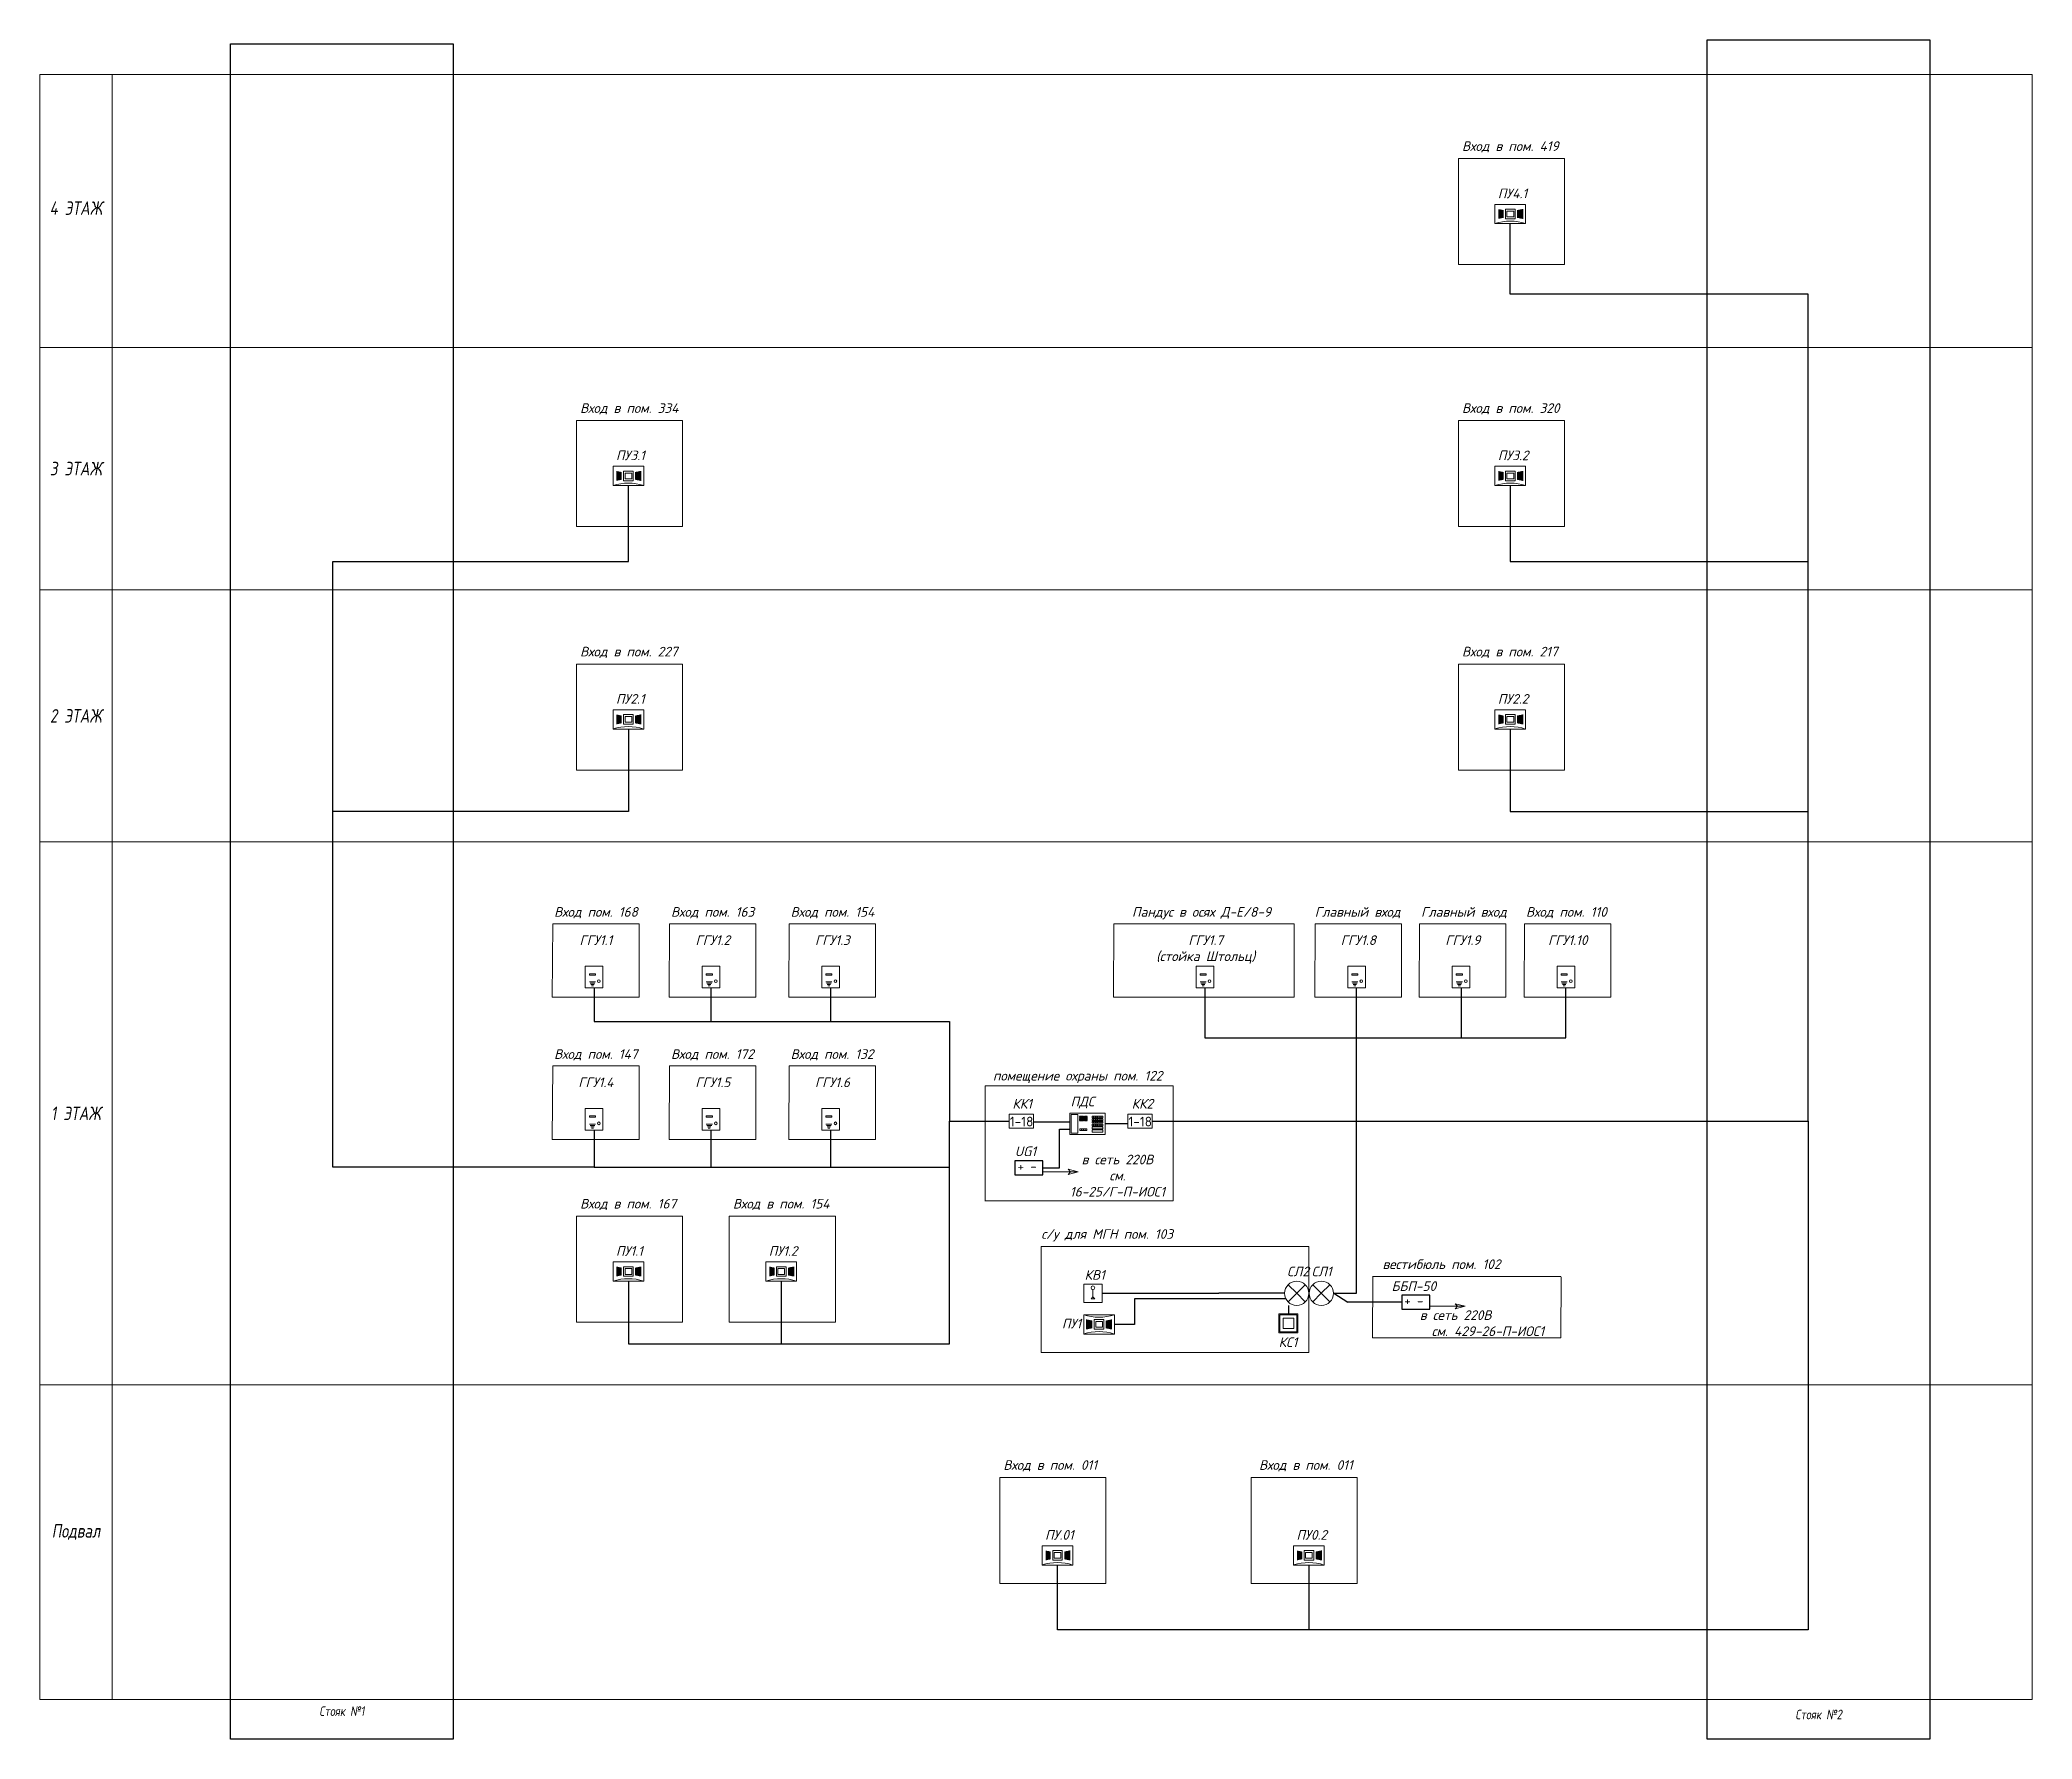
# Model space of a CAD drawing. Extents: x -7222004756 to 0, y 0 to 3849122621.
# Drawn here: x -7221698346 to -7221646766, y 3848899979 to 3848943977 of the extents above; entities that cross this region are included whole.
import ezdxf

# ---------------------------------------------------------------- set-up
doc = ezdxf.new("R2010")
doc.units = 0
doc.header["$LTSCALE"] = 100
doc.layers.add('1', color=7, linetype='Continuous')
for name, color, linetype, lineweight in [('RC-Линии_связи-Интерфейсные_EthernetPoE', 1, 'Continuous', 30), ('ОБОРУДОВАНИЕ', 253, 'Continuous', 5), ('СДИ-Кабель-абонентский', 3, 'Continuous', 40), ('СОУЭ', 3, 'Continuous', 30), ('СС_Схема', 7, 'Continuous', 30), ('телевидение', 92, 'Continuous', 20), ('шлейфы АПС', 1, 'Continuous', 30), ('шлейфы оповещения', 5, 'Continuous', 30)]:
    doc.layers.add(name, color=color, linetype=linetype, lineweight=lineweight)
for name, color, linetype, lineweight, true_color in [('Абонентское устройство GC-2001P1', 7, 'Continuous', 9, 0x800000), ('Пульт GC-1006DG', 3, 'Continuous', 25, 0x00ff00), ('Сигнальная лампа MP-0611W2', 7, 'Continuous', 13, 0x800000)]:
    doc.layers.add(name, color=color, linetype=linetype, lineweight=lineweight, true_color=true_color)
doc.styles.add('ISOCPEUR', font='isocpeui.ttf', dxfattribs={"height": 250})
doc.styles.add('OlympDesign', font='isocpeur.ttf', dxfattribs={"width": 0.8, "oblique": 10, "height": 250})

msp = doc.modelspace()

# ---------------------------------------------------------------- texts
at = {"layer": '1', "color": 7}
for s, style, p in [('Вход в пом. 419', 'ISOCPEUR', (-7221661527.653472, 3848941099.86624)), ('Вход в пом. 334', 'ISOCPEUR', (-7221684359.319699, 3848934317.591543)), ('Вход в пом. 320', 'ISOCPEUR', (-7221661527.653472, 3848934317.591543)), ('Вход в пом. 227', 'ISOCPEUR', (-7221684359.319699, 3848928012.346484)), ('Вход в пом. 217', 'ISOCPEUR', (-7221661527.653472, 3848928012.346484)), ('Вход пом. 168 ', 'ISOCPEUR', (-7221685032.071167, 3848921272.572468)), ('Вход пом. 163', 'ISOCPEUR', (-7221682005.664011, 3848921272.572468)), ('Вход пом. 154', 'ISOCPEUR', (-7221678908.876955, 3848921272.572468)), ('Пандус в осях Д-Е/8-9', 'ISOCPEUR', (-7221670070.831529, 3848921272.572469)), ('Главный вход', 'ISOCPEUR', (-7221665339.464201, 3848921272.572468)), ('Главный вход', 'ISOCPEUR', (-7221662587.848026, 3848921272.572468)), ('Вход пом. 110', 'ISOCPEUR', (-7221659870.987863, 3848921272.572468)), ('Вход пом. 147 ', 'ISOCPEUR', (-7221685032.071167, 3848917591.847789)), ('Вход пом. 172 ', 'ISOCPEUR', (-7221682005.664011, 3848917591.847789)), ('Вход пом. 132 ', 'ISOCPEUR', (-7221678908.876955, 3848917591.847789)), ('помещение охраны пом. 122', 'ISOCPEUR', (-7221673670.566506, 3848917031.037943)), ('1-18', 'OlympDesign', (-7221673233.317606, 3848915844.246768)), ('1-18', 'OlympDesign', (-7221670162.167727, 3848915844.246768)), ('+ -', 'OlympDesign', (-7221673037.929023, 3848914686.712788)), ('Вход в пом. 167', 'ISOCPEUR', (-7221684359.319699, 3848913717.637991)), ('Вход в пом. 154', 'ISOCPEUR', (-7221680403.012488, 3848913717.637991)), ('с/у для МГН пом. 103', 'ISOCPEUR', (-7221672419.825706, 3848912932.920133)), ('вестибюль пом. 102', 'ISOCPEUR', (-7221663585.535801, 3848912151.006239)), ('+ -', 'OlympDesign', (-7221663021.875912, 3848911205.452336)), ('Вход в пом. 011', 'ISOCPEUR', (-7221673402.050568, 3848906951.653306)), ('Вход в пом. 011', 'ISOCPEUR', (-7221666782.735752, 3848906951.653306))]:
    msp.add_text(s, height=250, dxfattribs=dict(at, style=style)).set_placement(p)
at = {"layer": '1', "color": 7, "char_height": 250, "attachment_point": 1, "style": 'ISOCPEUR'}
for s, insert, width in [('ПУ4.1', (-7221660599.83858, 3848940126.003862), 3125.08335136), ('ПУ3.1', (-7221683431.504807, 3848933343.729166), 3125.08335136), ('ПУ3.2', (-7221660599.83858, 3848933343.729166), 3125.08335136), ('ПУ2.1', (-7221683431.504807, 3848927038.484107), 3125.08335136), ('ПУ2.2', (-7221660599.83858, 3848927038.484107), 3125.08335136), ('\\pxqc;ГГУ1.1 ', (-7221685512.855835, 3848920791.785671), 3125.08335136), ('\\pxqc;ГГУ1.2 ', (-7221682486.448679, 3848920791.785671), 3125.08335136), ('\\pxqc;ГГУ1.3 ', (-7221679389.661623, 3848920791.785671), 3125.08335136), ('\\pxqc;ГГУ1.7 \\P(стойка Штольц)', (-7221669725.764218, 3848920791.785671), 3125.08335136), ('\\pxqc;ГГУ1.8 ', (-7221665773.475283, 3848920791.785671), 3125.08335136), ('\\pxqc;ГГУ1.9 ', (-7221663068.632694, 3848920791.785671), 3125.08335136), ('\\pxqc;ГГУ1.10 ', (-7221660351.772531, 3848920791.785671), 3125.08335136), ('\\pxqc;ГГУ1.4 ', (-7221685512.855835, 3848917111.060992), 3125.08335136), ('\\pxqc;ГГУ1.5 ', (-7221682486.448679, 3848917111.060992), 3125.08335136), ('\\pxqc;ГГУ1.6 ', (-7221679389.661623, 3848917111.060992), 3125.08335136), ('КК1', (-7221673167.438806, 3848916555.947374), 3125.08335136), ('ПДС', (-7221671660.322321, 3848916614.39541), 3125.08335136), ('КК2', (-7221670078.561542, 3848916555.947374), 3125.08335136), ('\\pxqc;UG1', (-7221674391.167461, 3848915323.552078), 3125.08335136), ('\\pxqc;в сеть 220В\\Pсм. 16-25/Г-П-ИОС1', (-7221671821.864315, 3848915111.774085), 2748.10523994), ('ПУ1.1', (-7221683431.504807, 3848912743.775614), 3125.08335136), ('ПУ1.2', (-7221679475.197597, 3848912743.775614), 3125.08335136), ('КВ1', (-7221671298.999282, 3848912123.009238), 3125.08335136), ('СЛ2', (-7221666056.162066, 3848912214.283562), 3125.08335136), ('СЛ1', (-7221665420.349119, 3848912214.283562), 3125.08335136), ('\\pxqc;ББП-50', (-7221664337.043644, 3848911833.813678), 3125.08335136), ('в сеть 220В\\P\\pxqc;см. 429-26-П-ИОС1', (-7221662619.657556, 3848911082.601219), 3526.24532331), ('ПУ1', (-7221671885.746579, 3848910862.96105), 3125.08335136), ('КС1', (-7221666273.903429, 3848910381.790629), 3125.08335136), ('ПУ.01', (-7221672322.356812, 3848905392.404717), 3125.08335136), ('ПУ0.2', (-7221665813.078871, 3848905392.404717), 3125.08335136)]:
    msp.add_mtext(s, dxfattribs=dict(at, insert=insert, width=width))
at = {"layer": 'СДИ-Кабель-абонентский', "color": 7, "char_height": 350, "attachment_point": 5, "style": 'OlympDesign'}
for s, insert in [('4 ЭТАЖ', (-7221697410.93175, 3848939619.841383)), ('3 ЭТАЖ', (-7221697410.93175, 3848932875.636645)), ('2 ЭТАЖ', (-7221697410.93175, 3848926473.506731)), ('1 ЭТАЖ', (-7221697410.93175, 3848916181.518862)), ('Подвал', (-7221697410.93175, 3848905343.821762))]:
    msp.add_mtext(s, dxfattribs=dict(at, insert=insert))
at = {"layer": 'СС_Схема', "ltscale": 100, "char_height": 250, "attachment_point": 5, "style": 'OlympDesign'}
for s, insert in [('\\pxt34;Стояк №1', (-7221690527.216441, 3848900704.538065)), ('\\pxt34;Стояк №2', (-7221652293.971267, 3848900617.546773))]:
    msp.add_mtext_dynamic_manual_height_columns(s, width=4477.25797112, gutter_width=12.5, heights=[0], dxfattribs=dict(at, insert=insert))

# ---------------------------------------------------------------- hatches: boundary and pattern name
at = {"layer": 'Пульт GC-1006DG', "lineweight": 15, "true_color": 0xff00ff}
h = msp.add_hatch(color=6, dxfattribs=at)
edge = h.paths.add_edge_path(flags=0)
edge.add_arc((-7221671291.732137, 3848916094.261878), 3.661875, 0, 360)
edge = h.paths.add_edge_path(flags=0)
edge.add_arc((-7221671277.084637, 3848916094.261878), 3.661875, 0, 360)
edge = h.paths.add_edge_path(flags=0)
edge.add_arc((-7221671379.617137, 3848916094.261878), 3.661875, 0, 360)
edge = h.paths.add_edge_path(flags=0)
edge.add_arc((-7221671364.969637, 3848916094.261878), 3.661875, 0, 360)
edge = h.paths.add_edge_path(flags=0)
edge.add_arc((-7221671350.322137, 3848916094.261878), 3.661875, 0, 360)
edge = h.paths.add_edge_path(flags=0)
edge.add_arc((-7221671335.674637, 3848916094.261878), 3.661875, 0, 360)
edge = h.paths.add_edge_path(flags=0)
edge.add_arc((-7221671423.559637, 3848916079.614378), 3.661875, 0, 360)
edge = h.paths.add_edge_path(flags=0)
edge.add_arc((-7221671423.559637, 3848916094.261878), 3.661875, 0, 360)
edge = h.paths.add_edge_path(flags=0)
edge.add_arc((-7221671408.912137, 3848916094.261878), 3.661875, 0, 360)
edge = h.paths.add_edge_path(flags=0)
edge.add_arc((-7221671394.264637, 3848916094.261878), 3.661875, 0, 360)
edge = h.paths.add_edge_path(flags=0)
edge.add_arc((-7221671423.559637, 3848916021.024379), 3.661875, 0, 360)
edge = h.paths.add_edge_path(flags=0)
edge.add_arc((-7221671423.559637, 3848916035.671879), 3.661875, 0, 360)
edge = h.paths.add_edge_path(flags=0)
edge.add_arc((-7221671423.559637, 3848916050.319379), 3.661875, 0, 360)
edge = h.paths.add_edge_path(flags=0)
edge.add_arc((-7221671423.559637, 3848916064.966878), 3.661875, 0, 360)
edge = h.paths.add_edge_path(flags=0)
edge.add_arc((-7221671394.264637, 3848915991.729379), 3.661875, 0, 360)
edge = h.paths.add_edge_path(flags=0)
edge.add_arc((-7221671408.912137, 3848915991.729379), 3.661875, 0, 360)
edge = h.paths.add_edge_path(flags=0)
edge.add_arc((-7221671423.559637, 3848915991.729379), 3.661875, 0, 360)
edge = h.paths.add_edge_path(flags=0)
edge.add_arc((-7221671423.559637, 3848916006.376879), 3.661875, 0, 360)
edge = h.paths.add_edge_path(flags=0)
edge.add_arc((-7221671335.674637, 3848915991.729379), 3.661875, 0, 360)
edge = h.paths.add_edge_path(flags=0)
edge.add_arc((-7221671350.322137, 3848915991.729379), 3.661875, 0, 360)
edge = h.paths.add_edge_path(flags=0)
edge.add_arc((-7221671364.969637, 3848915991.729379), 3.661875, 0, 360)
edge = h.paths.add_edge_path(flags=0)
edge.add_arc((-7221671379.617137, 3848915991.729379), 3.661875, 0, 360)
edge = h.paths.add_edge_path(flags=0)
edge.add_arc((-7221671277.084637, 3848915991.729379), 3.661875, 0, 360)
edge = h.paths.add_edge_path(flags=0)
edge.add_arc((-7221671291.732137, 3848915991.729379), 3.661875, 0, 360)
edge = h.paths.add_edge_path(flags=0)
edge.add_arc((-7221671277.084637, 3848916079.614378), 3.661875, 0, 360)
edge = h.paths.add_edge_path(flags=0)
edge.add_arc((-7221671306.379637, 3848915991.729379), 3.661875, 0, 360)
edge = h.paths.add_edge_path(flags=0)
edge.add_arc((-7221671262.437137, 3848916079.614378), 3.661875, 0, 360)
edge = h.paths.add_edge_path(flags=0)
edge.add_arc((-7221671321.027137, 3848915991.729379), 3.661875, 0, 360)
edge = h.paths.add_edge_path(flags=0)
edge.add_arc((-7221671262.437137, 3848916064.966878), 3.661875, 0, 360)
edge = h.paths.add_edge_path(flags=0)
edge.add_arc((-7221671262.437137, 3848916050.319379), 3.661875, 0, 360)
edge = h.paths.add_edge_path(flags=0)
edge.add_arc((-7221671335.674637, 3848916079.614378), 3.661875, 0, 360)
edge = h.paths.add_edge_path(flags=0)
edge.add_arc((-7221671321.027137, 3848916079.614378), 3.661875, 0, 360)
edge = h.paths.add_edge_path(flags=0)
edge.add_arc((-7221671306.379637, 3848916079.614378), 3.661875, 0, 360)
edge = h.paths.add_edge_path(flags=0)
edge.add_arc((-7221671291.732137, 3848916079.614378), 3.661875, 0, 360)
edge = h.paths.add_edge_path(flags=0)
edge.add_arc((-7221671394.264637, 3848916079.614378), 3.661875, 0, 360)
edge = h.paths.add_edge_path(flags=0)
edge.add_arc((-7221671379.617137, 3848916079.614378), 3.661875, 0, 360)
edge = h.paths.add_edge_path(flags=0)
edge.add_arc((-7221671364.969637, 3848916079.614378), 3.661875, 0, 360)
edge = h.paths.add_edge_path(flags=0)
edge.add_arc((-7221671350.322137, 3848916079.614378), 3.661875, 0, 360)
edge = h.paths.add_edge_path(flags=0)
edge.add_arc((-7221671408.912137, 3848916035.671879), 3.661875, 0, 360)
edge = h.paths.add_edge_path(flags=0)
edge.add_arc((-7221671408.912137, 3848916050.319379), 3.661875, 0, 360)
edge = h.paths.add_edge_path(flags=0)
edge.add_arc((-7221671408.912137, 3848916064.966878), 3.661875, 0, 360)
edge = h.paths.add_edge_path(flags=0)
edge.add_arc((-7221671408.912137, 3848916079.614378), 3.661875, 0, 360)
edge = h.paths.add_edge_path(flags=0)
edge.add_arc((-7221671379.617137, 3848916006.376879), 3.661875, 0, 360)
edge = h.paths.add_edge_path(flags=0)
edge.add_arc((-7221671394.264637, 3848916006.376879), 3.661875, 0, 360)
edge = h.paths.add_edge_path(flags=0)
edge.add_arc((-7221671408.912137, 3848916006.376879), 3.661875, 0, 360)
edge = h.paths.add_edge_path(flags=0)
edge.add_arc((-7221671408.912137, 3848916021.024379), 3.661875, 0, 360)
edge = h.paths.add_edge_path(flags=0)
edge.add_arc((-7221671321.027137, 3848916006.376879), 3.661875, 0, 360)
edge = h.paths.add_edge_path(flags=0)
edge.add_arc((-7221671335.674637, 3848916006.376879), 3.661875, 0, 360)
edge = h.paths.add_edge_path(flags=0)
edge.add_arc((-7221671350.322137, 3848916006.376879), 3.661875, 0, 360)
edge = h.paths.add_edge_path(flags=0)
edge.add_arc((-7221671364.969637, 3848916006.376879), 3.661875, 0, 360)
edge = h.paths.add_edge_path(flags=0)
edge.add_arc((-7221671262.437137, 3848916006.376879), 3.661875, 0, 360)
edge = h.paths.add_edge_path(flags=0)
edge.add_arc((-7221671277.084637, 3848916006.376879), 3.661875, 0, 360)
edge = h.paths.add_edge_path(flags=0)
edge.add_arc((-7221671291.732137, 3848916006.376879), 3.661875, 0, 360)
edge = h.paths.add_edge_path(flags=0)
edge.add_arc((-7221671306.379637, 3848916006.376879), 3.661875, 0, 360)
edge = h.paths.add_edge_path(flags=0)
edge.add_arc((-7221671247.789637, 3848916050.319379), 3.661875, 0, 360)
edge = h.paths.add_edge_path(flags=0)
edge.add_arc((-7221671247.789637, 3848916035.671879), 3.661875, 0, 360)
edge = h.paths.add_edge_path(flags=0)
edge.add_arc((-7221671247.789637, 3848916021.024379), 3.661875, 0, 360)
edge = h.paths.add_edge_path(flags=0)
edge.add_arc((-7221671247.789637, 3848916006.376879), 3.661875, 0, 360)
edge = h.paths.add_edge_path(flags=0)
edge.add_arc((-7221671306.379637, 3848916064.966878), 3.661875, 0, 360)
edge = h.paths.add_edge_path(flags=0)
edge.add_arc((-7221671291.732137, 3848916064.966878), 3.661875, 0, 360)
edge = h.paths.add_edge_path(flags=0)
edge.add_arc((-7221671277.084637, 3848916064.966878), 3.661875, 0, 360)
edge = h.paths.add_edge_path(flags=0)
edge.add_arc((-7221671277.084637, 3848916050.319379), 3.661875, 0, 360)
edge = h.paths.add_edge_path(flags=0)
edge.add_arc((-7221671364.969637, 3848916064.966878), 3.661875, 0, 360)
edge = h.paths.add_edge_path(flags=0)
edge.add_arc((-7221671350.322137, 3848916064.966878), 3.661875, 0, 360)
edge = h.paths.add_edge_path(flags=0)
edge.add_arc((-7221671335.674637, 3848916064.966878), 3.661875, 0, 360)
edge = h.paths.add_edge_path(flags=0)
edge.add_arc((-7221671321.027137, 3848916064.966878), 3.661875, 0, 360)
edge = h.paths.add_edge_path(flags=0)
edge.add_arc((-7221671394.264637, 3848916050.319379), 3.661875, 0, 360)
edge = h.paths.add_edge_path(flags=0)
edge.add_arc((-7221671394.264637, 3848916064.966878), 3.661875, 0, 360)
edge = h.paths.add_edge_path(flags=0)
edge.add_arc((-7221671379.617137, 3848916064.966878), 3.661875, 0, 360)
edge = h.paths.add_edge_path(flags=0)
edge.add_arc((-7221671364.969637, 3848916021.024379), 3.661875, 0, 360)
edge = h.paths.add_edge_path(flags=0)
edge.add_arc((-7221671379.617137, 3848916021.024379), 3.661875, 0, 360)
edge = h.paths.add_edge_path(flags=0)
edge.add_arc((-7221671394.264637, 3848916021.024379), 3.661875, 0, 360)
edge = h.paths.add_edge_path(flags=0)
edge.add_arc((-7221671394.264637, 3848916035.671879), 3.661875, 0, 360)
edge = h.paths.add_edge_path(flags=0)
edge.add_arc((-7221671321.027137, 3848916021.024379), 3.661875, 0, 360)
edge = h.paths.add_edge_path(flags=0)
edge.add_arc((-7221671335.674637, 3848916021.024379), 3.661875, 0, 360)
edge = h.paths.add_edge_path(flags=0)
edge.add_arc((-7221671350.322137, 3848916021.024379), 3.661875, 0, 360)
edge = h.paths.add_edge_path(flags=0)
edge.add_arc((-7221671306.379637, 3848916021.024379), 3.661875, 0, 360)
edge = h.paths.add_edge_path(flags=0)
edge.add_arc((-7221671262.437137, 3848916035.671879), 3.661875, 0, 360)
edge = h.paths.add_edge_path(flags=0)
edge.add_arc((-7221671262.437137, 3848916021.024379), 3.661875, 0, 360)
edge = h.paths.add_edge_path(flags=0)
edge.add_arc((-7221671277.084637, 3848916021.024379), 3.661875, 0, 360)
edge = h.paths.add_edge_path(flags=0)
edge.add_arc((-7221671291.732137, 3848916021.024379), 3.661875, 0, 360)
edge = h.paths.add_edge_path(flags=0)
edge.add_arc((-7221671233.142137, 3848916006.376879), 3.661875, 0, 360)
edge = h.paths.add_edge_path(flags=0)
edge.add_arc((-7221671233.142137, 3848915991.729379), 3.661875, 0, 360)
edge = h.paths.add_edge_path(flags=0)
edge.add_arc((-7221671247.789637, 3848915991.729379), 3.661875, 0, 360)
edge = h.paths.add_edge_path(flags=0)
edge.add_arc((-7221671262.437137, 3848915991.729379), 3.661875, 0, 360)
edge = h.paths.add_edge_path(flags=0)
edge.add_arc((-7221671233.142137, 3848916064.966878), 3.661875, 0, 360)
edge = h.paths.add_edge_path(flags=0)
edge.add_arc((-7221671233.142137, 3848916050.319379), 3.661875, 0, 360)
edge = h.paths.add_edge_path(flags=0)
edge.add_arc((-7221671233.142137, 3848916035.671879), 3.661875, 0, 360)
edge = h.paths.add_edge_path(flags=0)
edge.add_arc((-7221671233.142137, 3848916021.024379), 3.661875, 0, 360)
edge = h.paths.add_edge_path(flags=0)
edge.add_arc((-7221671247.789637, 3848916108.909379), 3.661875, 0, 360)
edge = h.paths.add_edge_path(flags=0)
edge.add_arc((-7221671233.142137, 3848916108.909379), 3.661875, 0, 360)
edge = h.paths.add_edge_path(flags=0)
edge.add_arc((-7221671233.142137, 3848916094.261878), 3.661875, 0, 360)
edge = h.paths.add_edge_path(flags=0)
edge.add_arc((-7221671233.142137, 3848916079.614378), 3.661875, 0, 360)
edge = h.paths.add_edge_path(flags=0)
edge.add_arc((-7221671306.379637, 3848916108.909379), 3.661875, 0, 360)
edge = h.paths.add_edge_path(flags=0)
edge.add_arc((-7221671321.027137, 3848916050.319379), 3.661875, 0, 360)
edge = h.paths.add_edge_path(flags=0)
edge.add_arc((-7221671291.732137, 3848916108.909379), 3.661875, 0, 360)
edge = h.paths.add_edge_path(flags=0)
edge.add_arc((-7221671277.084637, 3848916108.909379), 3.661875, 0, 360)
edge = h.paths.add_edge_path(flags=0)
edge.add_arc((-7221671306.379637, 3848916050.319379), 3.661875, 0, 360)
edge = h.paths.add_edge_path(flags=0)
edge.add_arc((-7221671262.437137, 3848916108.909379), 3.661875, 0, 360)
edge = h.paths.add_edge_path(flags=0)
edge.add_arc((-7221671291.732137, 3848916050.319379), 3.661875, 0, 360)
edge = h.paths.add_edge_path(flags=0)
edge.add_arc((-7221671364.969637, 3848916108.909379), 3.661875, 0, 360)
edge = h.paths.add_edge_path(flags=0)
edge.add_arc((-7221671379.617137, 3848916050.319379), 3.661875, 0, 360)
edge = h.paths.add_edge_path(flags=0)
edge.add_arc((-7221671350.322137, 3848916108.909379), 3.661875, 0, 360)
edge = h.paths.add_edge_path(flags=0)
edge.add_arc((-7221671364.969637, 3848916050.319379), 3.661875, 0, 360)
edge = h.paths.add_edge_path(flags=0)
edge.add_arc((-7221671335.674637, 3848916108.909379), 3.661875, 0, 360)
edge = h.paths.add_edge_path(flags=0)
edge.add_arc((-7221671350.322137, 3848916050.319379), 3.661875, 0, 360)
edge = h.paths.add_edge_path(flags=0)
edge.add_arc((-7221671321.027137, 3848916108.909379), 3.661875, 0, 360)
edge = h.paths.add_edge_path(flags=0)
edge.add_arc((-7221671335.674637, 3848916050.319379), 3.661875, 0, 360)
edge = h.paths.add_edge_path(flags=0)
edge.add_arc((-7221671335.674637, 3848916035.671879), 3.661875, 0, 360)
edge = h.paths.add_edge_path(flags=0)
edge.add_arc((-7221671408.912137, 3848916108.909379), 3.661875, 0, 360)
edge = h.paths.add_edge_path(flags=0)
edge.add_arc((-7221671350.322137, 3848916035.671879), 3.661875, 0, 360)
edge = h.paths.add_edge_path(flags=0)
edge.add_arc((-7221671394.264637, 3848916108.909379), 3.661875, 0, 360)
edge = h.paths.add_edge_path(flags=0)
edge.add_arc((-7221671364.969637, 3848916035.671879), 3.661875, 0, 360)
edge = h.paths.add_edge_path(flags=0)
edge.add_arc((-7221671379.617137, 3848916108.909379), 3.661875, 0, 360)
edge = h.paths.add_edge_path(flags=0)
edge.add_arc((-7221671379.617137, 3848916035.671879), 3.661875, 0, 360)
edge = h.paths.add_edge_path(flags=0)
edge.add_arc((-7221671277.084637, 3848916035.671879), 3.661875, 0, 360)
edge = h.paths.add_edge_path(flags=0)
edge.add_arc((-7221671291.732137, 3848916035.671879), 3.661875, 0, 360)
edge = h.paths.add_edge_path(flags=0)
edge.add_arc((-7221671306.379637, 3848916035.671879), 3.661875, 0, 360)
edge = h.paths.add_edge_path(flags=0)
edge.add_arc((-7221671321.027137, 3848916035.671879), 3.661875, 0, 360)
edge = h.paths.add_edge_path(flags=0)
edge.add_arc((-7221671423.559637, 3848916108.909379), 3.661875, 0, 360)
edge = h.paths.add_edge_path(flags=0)
edge.add_arc((-7221671262.437137, 3848916094.261878), 3.661875, 0, 360)
edge = h.paths.add_edge_path(flags=0)
edge.add_arc((-7221671247.789637, 3848916094.261878), 3.661875, 0, 360)
edge = h.paths.add_edge_path(flags=0)
edge.add_arc((-7221671247.789637, 3848916079.614378), 3.661875, 0, 360)
edge = h.paths.add_edge_path(flags=0)
edge.add_arc((-7221671247.789637, 3848916064.966878), 3.661875, 0, 360)
edge = h.paths.add_edge_path(flags=0)
edge.add_arc((-7221671321.027137, 3848916094.261878), 3.661875, 0, 360)
edge = h.paths.add_edge_path(flags=0)
edge.add_arc((-7221671306.379637, 3848916094.261878), 3.661875, 0, 360)

# ---------------------------------------------------------------- linework, layer by layer
at = {"color": 6, "lineweight": 0, "true_color": 0xff00ff}
for p, q in [((-7221660574.664585, 3848939516.756757), (-7221660574.664585, 3848939588.801457)), ((-7221660574.664585, 3848939498.124507), (-7221660574.664585, 3848939516.756757)), ((-7221660574.664585, 3848939416.142607), (-7221660574.664585, 3848939498.124507)), ((-7221660574.664585, 3848939350.308657), (-7221660574.664585, 3848939416.142607)), ((-7221660565.969535, 3848939468.312907), (-7221660565.830137, 3848939468.49473)), ((-7221660562.243085, 3848939586.317157), (-7221660562.243085, 3848939504.335257)), ((-7221660562.243085, 3848939504.335257), (-7221660562.243085, 3848939439.743457)), ((-7221660562.243085, 3848939440.086886), (-7221660562.243085, 3848939366.456607)), ((-7221660549.821586, 3848939504.335257), (-7221660549.821586, 3848939583.832857)), ((-7221660549.821586, 3848939423.595507), (-7221660549.821586, 3848939504.335257)), ((-7221660549.821586, 3848939355.277257), (-7221660549.821586, 3848939423.595507)), ((-7221660537.400085, 3848939581.348557), (-7221660537.400085, 3848939505.577407)), ((-7221660537.400085, 3848939505.720105), (-7221660537.400085, 3848939434.774857)), ((-7221660537.400085, 3848939434.774857), (-7221660537.400085, 3848939357.761557)), ((-7221660524.978585, 3848939496.882357), (-7221660524.978585, 3848939578.864257)), ((-7221660524.978585, 3848939439.743457), (-7221660524.978585, 3848939496.882357)), ((-7221660524.978585, 3848939360.245857), (-7221660524.978585, 3848939439.743457)), ((-7221660520.009985, 3848939450.922807), (-7221660520.005533, 3848939450.950264)), ((-7221660512.557085, 3848939576.379957), (-7221660512.557085, 3848939496.882357)), ((-7221660512.557085, 3848939497.070766), (-7221660512.557085, 3848939416.142607)), ((-7221660512.557085, 3848939416.142607), (-7221660512.557085, 3848939368.940907)), ((-7221660500.135586, 3848939519.241057), (-7221660500.135586, 3848939573.895657)), ((-7221660500.135586, 3848939447.196357), (-7221660500.135586, 3848939519.241057)), ((-7221660500.135586, 3848939365.214457), (-7221660500.135586, 3848939447.196357)), ((-7221660487.714086, 3848939571.411357), (-7221660487.714086, 3848939509.303857)), ((-7221660487.714086, 3848939509.303857), (-7221660487.714086, 3848939434.774857)), ((-7221660487.714086, 3848939434.774857), (-7221660487.714086, 3848939367.698757)), ((-7221660475.292585, 3848939513.030307), (-7221660475.292585, 3848939568.927057)), ((-7221660475.292585, 3848939440.985607), (-7221660475.292585, 3848939513.030307)), ((-7221660475.292585, 3848939370.183057), (-7221660475.292585, 3848939440.985607)), ((-7221660462.871085, 3848939566.442757), (-7221660462.871085, 3848939521.725357)), ((-7221660462.871085, 3848939521.725357), (-7221660462.871085, 3848939424.837657)), ((-7221660462.871085, 3848939424.837657), (-7221660462.871085, 3848939372.667357)), ((-7221660090.226086, 3848939566.281777), (-7221660090.226086, 3848939483.057727)), ((-7221660090.226086, 3848939483.057727), (-7221660090.226086, 3848939419.708077)), ((-7221660090.226086, 3848939419.708077), (-7221660090.226086, 3848939398.591527)), ((-7221660090.226086, 3848939398.591527), (-7221660090.226086, 3848939372.506377)), ((-7221660077.804585, 3848939512.869328), (-7221660077.804585, 3848939568.766078)), ((-7221660077.804585, 3848939449.519677), (-7221660077.804585, 3848939512.869328)), ((-7221660077.804585, 3848939370.022078), (-7221660077.804585, 3848939449.519677)), ((-7221660065.383085, 3848939571.250377), (-7221660065.383085, 3848939506.658577)), ((-7221660065.383085, 3848939506.658577), (-7221660065.383085, 3848939488.026328)), ((-7221660065.383085, 3848939488.026328), (-7221660065.383085, 3848939408.528728)), ((-7221660065.383085, 3848939408.528728), (-7221660065.383085, 3848939367.537777)), ((-7221660052.961585, 3848939526.532978), (-7221660052.961585, 3848939573.734677)), ((-7221660052.961585, 3848939444.551077), (-7221660052.961585, 3848939526.532978)), ((-7221660052.961585, 3848939365.053477), (-7221660052.961585, 3848939444.551077)), ((-7221660040.540086, 3848939576.218977), (-7221660040.540086, 3848939502.932127)), ((-7221660040.540086, 3848939502.932127), (-7221660040.540086, 3848939422.192378)), ((-7221660040.540086, 3848939422.192378), (-7221660040.540086, 3848939362.569177)), ((-7221660028.118586, 3848939525.290827), (-7221660028.118586, 3848939578.703278)), ((-7221660028.118586, 3848939443.308928), (-7221660028.118586, 3848939525.290827)), ((-7221660028.118586, 3848939360.084877), (-7221660028.118586, 3848939443.308928)), ((-7221660015.697085, 3848939581.187577), (-7221660015.697085, 3848939502.932127)), ((-7221660015.697085, 3848939502.932127), (-7221660015.697085, 3848939420.950227)), ((-7221660015.697085, 3848939420.950227), (-7221660015.697085, 3848939357.600577)), ((-7221660003.275585, 3848939520.322227), (-7221660003.275585, 3848939583.671877)), ((-7221660003.275585, 3848939438.340327), (-7221660003.275585, 3848939520.322227)), ((-7221660003.275585, 3848939355.116277), (-7221660003.275585, 3848939438.340327)), ((-7221659990.854085, 3848939586.156178), (-7221659990.854085, 3848939510.385027)), ((-7221659990.854085, 3848939510.385027), (-7221659990.854085, 3848939429.645278)), ((-7221659990.854085, 3848939429.645278), (-7221659990.854085, 3848939352.631978)), ((-7221659978.432586, 3848939568.766078), (-7221659978.432586, 3848939588.640477)), ((-7221659978.432586, 3848939494.237077), (-7221659978.432586, 3848939568.766078)), ((-7221659978.432586, 3848939475.604827), (-7221659978.432586, 3848939494.237077)), ((-7221659978.432586, 3848939429.645278), (-7221659978.432586, 3848939475.604827)), ((-7221659978.432586, 3848939350.147677), (-7221659978.432586, 3848939429.645278)), ((-7221659966.011086, 3848939591.124777), (-7221659966.011086, 3848939531.501577)), ((-7221659966.011086, 3848939531.608899), (-7221659966.011086, 3848939449.519677)), ((-7221659966.011086, 3848939449.519677), (-7221659966.011086, 3848939372.506377)), ((-7221659953.589585, 3848939581.187577), (-7221659953.589585, 3848939593.609077)), ((-7221659953.589585, 3848939519.080077), (-7221659953.589585, 3848939581.187577)), ((-7221659953.589585, 3848939479.331277), (-7221659953.589585, 3848939519.080077)), ((-7221659953.589585, 3848939413.497327), (-7221659953.589585, 3848939479.331277)), ((-7221659953.589585, 3848939345.179078), (-7221659953.589585, 3848939413.497327)), ((-7221660562.243085, 3848939366.456607), (-7221660562.243085, 3848939352.792957)), ((-7221660512.557085, 3848939368.940907), (-7221660512.557085, 3848939362.730157)), ((-7221659966.011086, 3848939372.506377), (-7221659966.011086, 3848939347.663377)), ((-7221683406.330812, 3848932734.48206), (-7221683406.330812, 3848932806.52676)), ((-7221683406.330812, 3848932715.84981), (-7221683406.330812, 3848932734.48206)), ((-7221683406.330812, 3848932633.86791), (-7221683406.330812, 3848932715.84981)), ((-7221683397.635762, 3848932686.03821), (-7221683397.496365, 3848932686.220034)), ((-7221683393.909312, 3848932804.04246), (-7221683393.909312, 3848932722.06056)), ((-7221683393.909312, 3848932722.06056), (-7221683393.909312, 3848932657.46876)), ((-7221683381.487813, 3848932722.06056), (-7221683381.487813, 3848932801.55816)), ((-7221683381.487813, 3848932641.32081), (-7221683381.487813, 3848932722.06056)), ((-7221683369.066313, 3848932799.07386), (-7221683369.066313, 3848932723.30271)), ((-7221683369.066313, 3848932723.445408), (-7221683369.066313, 3848932652.50016)), ((-7221683356.644813, 3848932714.60766), (-7221683356.644813, 3848932796.58956)), ((-7221683356.644813, 3848932657.46876), (-7221683356.644813, 3848932714.60766)), ((-7221683344.223312, 3848932794.10526), (-7221683344.223312, 3848932714.60766)), ((-7221683344.223312, 3848932714.796069), (-7221683344.223312, 3848932633.86791)), ((-7221683331.801813, 3848932736.96636), (-7221683331.801813, 3848932791.62096)), ((-7221683331.801813, 3848932664.92166), (-7221683331.801813, 3848932736.96636)), ((-7221683319.380313, 3848932789.13666), (-7221683319.380313, 3848932727.02916)), ((-7221683319.380313, 3848932727.02916), (-7221683319.380313, 3848932652.50016)), ((-7221683306.958813, 3848932730.75561), (-7221683306.958813, 3848932786.65236)), ((-7221683306.958813, 3848932658.71091), (-7221683306.958813, 3848932730.75561)), ((-7221683294.537313, 3848932784.16806), (-7221683294.537313, 3848932739.45066)), ((-7221683294.537313, 3848932739.45066), (-7221683294.537313, 3848932642.56296)), ((-7221682921.892313, 3848932784.007081), (-7221682921.892313, 3848932700.783031)), ((-7221682921.892313, 3848932700.783031), (-7221682921.892313, 3848932637.433381)), ((-7221682909.470813, 3848932730.594631), (-7221682909.470813, 3848932786.491381)), ((-7221682909.470813, 3848932667.24498), (-7221682909.470813, 3848932730.594631)), ((-7221682897.049313, 3848932788.97568), (-7221682897.049313, 3848932724.383881)), ((-7221682897.049313, 3848932724.383881), (-7221682897.049313, 3848932705.751631)), ((-7221682897.049313, 3848932705.751631), (-7221682897.049313, 3848932626.254031)), ((-7221682884.627812, 3848932744.258281), (-7221682884.627812, 3848932791.45998)), ((-7221682884.627812, 3848932662.276381), (-7221682884.627812, 3848932744.258281)), ((-7221682872.206313, 3848932793.944281), (-7221682872.206313, 3848932720.657431)), ((-7221682872.206313, 3848932720.657431), (-7221682872.206313, 3848932639.917681)), ((-7221682859.784813, 3848932743.01613), (-7221682859.784813, 3848932796.428581)), ((-7221682859.784813, 3848932661.034231), (-7221682859.784813, 3848932743.01613)), ((-7221682847.363313, 3848932798.91288), (-7221682847.363313, 3848932720.657431)), ((-7221682847.363313, 3848932720.657431), (-7221682847.363313, 3848932638.67553)), ((-7221682834.941813, 3848932738.047531), (-7221682834.941813, 3848932801.397181)), ((-7221682834.941813, 3848932656.06563), (-7221682834.941813, 3848932738.047531)), ((-7221682822.520312, 3848932803.881481), (-7221682822.520312, 3848932728.110331)), ((-7221682822.520312, 3848932728.110331), (-7221682822.520312, 3848932647.370581)), ((-7221682810.098813, 3848932786.491381), (-7221682810.098813, 3848932806.36578)), ((-7221682810.098813, 3848932711.96238), (-7221682810.098813, 3848932786.491381)), ((-7221682810.098813, 3848932693.330131), (-7221682810.098813, 3848932711.96238)), ((-7221682810.098813, 3848932647.370581), (-7221682810.098813, 3848932693.330131)), ((-7221682797.677313, 3848932808.85008), (-7221682797.677313, 3848932749.226881)), ((-7221682797.677313, 3848932749.334202), (-7221682797.677313, 3848932667.24498)), ((-7221682785.255813, 3848932798.91288), (-7221682785.255813, 3848932811.334381)), ((-7221682785.255813, 3848932736.80538), (-7221682785.255813, 3848932798.91288)), ((-7221682785.255813, 3848932697.056581), (-7221682785.255813, 3848932736.80538)), ((-7221682785.255813, 3848932631.222631), (-7221682785.255813, 3848932697.056581)), ((-7221660574.664585, 3848932734.48206), (-7221660574.664585, 3848932806.52676)), ((-7221660574.664585, 3848932715.84981), (-7221660574.664585, 3848932734.48206)), ((-7221660574.664585, 3848932633.86791), (-7221660574.664585, 3848932715.84981)), ((-7221660565.969535, 3848932686.03821), (-7221660565.830137, 3848932686.220034)), ((-7221660562.243085, 3848932804.04246), (-7221660562.243085, 3848932722.06056)), ((-7221660562.243085, 3848932722.06056), (-7221660562.243085, 3848932657.46876)), ((-7221660549.821586, 3848932722.06056), (-7221660549.821586, 3848932801.55816)), ((-7221660549.821586, 3848932641.32081), (-7221660549.821586, 3848932722.06056)), ((-7221660537.400085, 3848932799.07386), (-7221660537.400085, 3848932723.30271)), ((-7221660537.400085, 3848932723.445408), (-7221660537.400085, 3848932652.50016)), ((-7221660524.978585, 3848932714.60766), (-7221660524.978585, 3848932796.58956)), ((-7221660524.978585, 3848932657.46876), (-7221660524.978585, 3848932714.60766)), ((-7221660512.557085, 3848932794.10526), (-7221660512.557085, 3848932714.60766)), ((-7221660512.557085, 3848932714.796069), (-7221660512.557085, 3848932633.86791)), ((-7221660500.135586, 3848932736.96636), (-7221660500.135586, 3848932791.62096)), ((-7221660500.135586, 3848932664.92166), (-7221660500.135586, 3848932736.96636)), ((-7221660487.714086, 3848932789.13666), (-7221660487.714086, 3848932727.02916)), ((-7221660487.714086, 3848932727.02916), (-7221660487.714086, 3848932652.50016)), ((-7221660475.292585, 3848932730.75561), (-7221660475.292585, 3848932786.65236)), ((-7221660475.292585, 3848932658.71091), (-7221660475.292585, 3848932730.75561)), ((-7221660462.871085, 3848932784.16806), (-7221660462.871085, 3848932739.45066)), ((-7221660462.871085, 3848932739.45066), (-7221660462.871085, 3848932642.56296)), ((-7221660090.226086, 3848932784.007081), (-7221660090.226086, 3848932700.783031)), ((-7221660090.226086, 3848932700.783031), (-7221660090.226086, 3848932637.433381)), ((-7221660077.804585, 3848932730.594631), (-7221660077.804585, 3848932786.491381)), ((-7221660077.804585, 3848932667.24498), (-7221660077.804585, 3848932730.594631)), ((-7221660065.383085, 3848932788.97568), (-7221660065.383085, 3848932724.383881)), ((-7221660065.383085, 3848932724.383881), (-7221660065.383085, 3848932705.751631)), ((-7221660065.383085, 3848932705.751631), (-7221660065.383085, 3848932626.254031)), ((-7221660052.961585, 3848932744.258281), (-7221660052.961585, 3848932791.45998)), ((-7221660052.961585, 3848932662.276381), (-7221660052.961585, 3848932744.258281)), ((-7221660040.540086, 3848932793.944281), (-7221660040.540086, 3848932720.657431)), ((-7221660040.540086, 3848932720.657431), (-7221660040.540086, 3848932639.917681)), ((-7221660028.118586, 3848932743.01613), (-7221660028.118586, 3848932796.428581)), ((-7221660028.118586, 3848932661.034231), (-7221660028.118586, 3848932743.01613)), ((-7221660015.697085, 3848932798.91288), (-7221660015.697085, 3848932720.657431)), ((-7221660015.697085, 3848932720.657431), (-7221660015.697085, 3848932638.67553)), ((-7221660003.275585, 3848932738.047531), (-7221660003.275585, 3848932801.397181)), ((-7221660003.275585, 3848932656.06563), (-7221660003.275585, 3848932738.047531)), ((-7221659990.854085, 3848932803.881481), (-7221659990.854085, 3848932728.110331)), ((-7221659990.854085, 3848932728.110331), (-7221659990.854085, 3848932647.370581)), ((-7221659978.432586, 3848932786.491381), (-7221659978.432586, 3848932806.36578)), ((-7221659978.432586, 3848932711.96238), (-7221659978.432586, 3848932786.491381)), ((-7221659978.432586, 3848932693.330131), (-7221659978.432586, 3848932711.96238)), ((-7221659978.432586, 3848932647.370581), (-7221659978.432586, 3848932693.330131)), ((-7221659966.011086, 3848932808.85008), (-7221659966.011086, 3848932749.226881)), ((-7221659966.011086, 3848932749.334202), (-7221659966.011086, 3848932667.24498)), ((-7221659953.589585, 3848932798.91288), (-7221659953.589585, 3848932811.334381)), ((-7221659953.589585, 3848932736.80538), (-7221659953.589585, 3848932798.91288)), ((-7221659953.589585, 3848932697.056581), (-7221659953.589585, 3848932736.80538)), ((-7221659953.589585, 3848932631.222631), (-7221659953.589585, 3848932697.056581)), ((-7221683406.330812, 3848932568.03396), (-7221683406.330812, 3848932633.86791)), ((-7221683393.909312, 3848932657.81219), (-7221683393.909312, 3848932584.18191)), ((-7221683393.909312, 3848932584.18191), (-7221683393.909312, 3848932570.51826)), ((-7221683381.487813, 3848932573.00256), (-7221683381.487813, 3848932641.32081)), ((-7221683369.066313, 3848932652.50016), (-7221683369.066313, 3848932575.48686)), ((-7221683356.644813, 3848932577.97116), (-7221683356.644813, 3848932657.46876)), ((-7221683351.676212, 3848932668.64811), (-7221683351.671761, 3848932668.675567)), ((-7221683344.223312, 3848932633.86791), (-7221683344.223312, 3848932586.66621)), ((-7221683344.223312, 3848932586.66621), (-7221683344.223312, 3848932580.45546)), ((-7221683331.801813, 3848932582.93976), (-7221683331.801813, 3848932664.92166)), ((-7221683319.380313, 3848932652.50016), (-7221683319.380313, 3848932585.42406)), ((-7221683306.958813, 3848932587.90836), (-7221683306.958813, 3848932658.71091)), ((-7221683294.537313, 3848932642.56296), (-7221683294.537313, 3848932590.39266)), ((-7221682921.892313, 3848932637.433381), (-7221682921.892313, 3848932616.316831)), ((-7221682921.892313, 3848932616.316831), (-7221682921.892313, 3848932590.23168)), ((-7221682909.470813, 3848932587.747381), (-7221682909.470813, 3848932667.24498)), ((-7221682897.049313, 3848932626.254031), (-7221682897.049313, 3848932585.263081)), ((-7221682884.627812, 3848932582.77878), (-7221682884.627812, 3848932662.276381)), ((-7221682872.206313, 3848932639.917681), (-7221682872.206313, 3848932580.29448)), ((-7221682859.784813, 3848932577.810181), (-7221682859.784813, 3848932661.034231)), ((-7221682847.363313, 3848932638.67553), (-7221682847.363313, 3848932575.325881)), ((-7221682834.941813, 3848932572.84158), (-7221682834.941813, 3848932656.06563)), ((-7221682822.520312, 3848932647.370581), (-7221682822.520312, 3848932570.357281)), ((-7221682810.098813, 3848932567.872981), (-7221682810.098813, 3848932647.370581)), ((-7221682797.677313, 3848932667.24498), (-7221682797.677313, 3848932590.23168)), ((-7221682797.677313, 3848932590.23168), (-7221682797.677313, 3848932565.38868)), ((-7221682785.255813, 3848932562.904381), (-7221682785.255813, 3848932631.222631)), ((-7221660574.664585, 3848932568.03396), (-7221660574.664585, 3848932633.86791)), ((-7221660562.243085, 3848932657.81219), (-7221660562.243085, 3848932584.18191)), ((-7221660562.243085, 3848932584.18191), (-7221660562.243085, 3848932570.51826)), ((-7221660549.821586, 3848932573.00256), (-7221660549.821586, 3848932641.32081)), ((-7221660537.400085, 3848932652.50016), (-7221660537.400085, 3848932575.48686)), ((-7221660524.978585, 3848932577.97116), (-7221660524.978585, 3848932657.46876)), ((-7221660520.009985, 3848932668.64811), (-7221660520.005533, 3848932668.675567)), ((-7221660512.557085, 3848932633.86791), (-7221660512.557085, 3848932586.66621)), ((-7221660512.557085, 3848932586.66621), (-7221660512.557085, 3848932580.45546)), ((-7221660500.135586, 3848932582.93976), (-7221660500.135586, 3848932664.92166)), ((-7221660487.714086, 3848932652.50016), (-7221660487.714086, 3848932585.42406)), ((-7221660475.292585, 3848932587.90836), (-7221660475.292585, 3848932658.71091)), ((-7221660462.871085, 3848932642.56296), (-7221660462.871085, 3848932590.39266)), ((-7221660090.226086, 3848932637.433381), (-7221660090.226086, 3848932616.316831)), ((-7221660090.226086, 3848932616.316831), (-7221660090.226086, 3848932590.23168)), ((-7221660077.804585, 3848932587.747381), (-7221660077.804585, 3848932667.24498)), ((-7221660065.383085, 3848932626.254031), (-7221660065.383085, 3848932585.263081)), ((-7221660052.961585, 3848932582.77878), (-7221660052.961585, 3848932662.276381)), ((-7221660040.540086, 3848932639.917681), (-7221660040.540086, 3848932580.29448)), ((-7221660028.118586, 3848932577.810181), (-7221660028.118586, 3848932661.034231)), ((-7221660015.697085, 3848932638.67553), (-7221660015.697085, 3848932575.325881)), ((-7221660003.275585, 3848932572.84158), (-7221660003.275585, 3848932656.06563)), ((-7221659990.854085, 3848932647.370581), (-7221659990.854085, 3848932570.357281)), ((-7221659978.432586, 3848932567.872981), (-7221659978.432586, 3848932647.370581)), ((-7221659966.011086, 3848932667.24498), (-7221659966.011086, 3848932590.23168)), ((-7221659966.011086, 3848932590.23168), (-7221659966.011086, 3848932565.38868)), ((-7221659953.589585, 3848932562.904381), (-7221659953.589585, 3848932631.222631)), ((-7221683406.330812, 3848926429.237001), (-7221683406.330812, 3848926501.281702)), ((-7221683393.909312, 3848926498.797401), (-7221683393.909312, 3848926416.815502)), ((-7221683381.487813, 3848926416.815502), (-7221683381.487813, 3848926496.313101)), ((-7221683369.066313, 3848926493.828802), (-7221683369.066313, 3848926418.057652)), ((-7221683356.644813, 3848926409.362601), (-7221683356.644813, 3848926491.344501)), ((-7221683344.223312, 3848926488.860201), (-7221683344.223312, 3848926409.362601)), ((-7221683331.801813, 3848926431.721302), (-7221683331.801813, 3848926486.375902)), ((-7221682884.627812, 3848926439.013222), (-7221682884.627812, 3848926486.214922)), ((-7221682872.206313, 3848926488.699222), (-7221682872.206313, 3848926415.412372)), ((-7221682859.784813, 3848926437.771072), (-7221682859.784813, 3848926491.183522)), ((-7221682847.363313, 3848926493.667822), (-7221682847.363313, 3848926415.412372)), ((-7221682834.941813, 3848926432.802472), (-7221682834.941813, 3848926496.152122)), ((-7221682822.520312, 3848926498.636422), (-7221682822.520312, 3848926422.865272)), ((-7221682810.098813, 3848926481.246322), (-7221682810.098813, 3848926501.120722)), ((-7221682797.677313, 3848926503.605022), (-7221682797.677313, 3848926443.981822)), ((-7221682785.255813, 3848926493.667822), (-7221682785.255813, 3848926506.089322)), ((-7221682785.255813, 3848926431.560322), (-7221682785.255813, 3848926493.667822)), ((-7221660574.664585, 3848926429.237001), (-7221660574.664585, 3848926501.281702)), ((-7221660562.243085, 3848926498.797401), (-7221660562.243085, 3848926416.815502)), ((-7221660549.821586, 3848926416.815502), (-7221660549.821586, 3848926496.313101)), ((-7221660537.400085, 3848926493.828802), (-7221660537.400085, 3848926418.057652)), ((-7221660524.978585, 3848926409.362601), (-7221660524.978585, 3848926491.344501)), ((-7221660512.557085, 3848926488.860201), (-7221660512.557085, 3848926409.362601)), ((-7221660500.135586, 3848926431.721302), (-7221660500.135586, 3848926486.375902)), ((-7221660052.961585, 3848926439.013222), (-7221660052.961585, 3848926486.214922)), ((-7221660040.540086, 3848926488.699222), (-7221660040.540086, 3848926415.412372)), ((-7221660028.118586, 3848926437.771072), (-7221660028.118586, 3848926491.183522)), ((-7221660015.697085, 3848926493.667822), (-7221660015.697085, 3848926415.412372)), ((-7221660003.275585, 3848926432.802472), (-7221660003.275585, 3848926496.152122)), ((-7221659990.854085, 3848926498.636422), (-7221659990.854085, 3848926422.865272)), ((-7221659978.432586, 3848926481.246322), (-7221659978.432586, 3848926501.120722)), ((-7221659966.011086, 3848926503.605022), (-7221659966.011086, 3848926443.981822)), ((-7221659953.589585, 3848926493.667822), (-7221659953.589585, 3848926506.089322)), ((-7221659953.589585, 3848926431.560322), (-7221659953.589585, 3848926493.667822)), ((-7221683406.330812, 3848926410.604752), (-7221683406.330812, 3848926429.237001)), ((-7221683406.330812, 3848926328.622851), (-7221683406.330812, 3848926410.604752)), ((-7221683406.330812, 3848926262.788901), (-7221683406.330812, 3848926328.622851)), ((-7221683397.635762, 3848926380.793151), (-7221683397.496365, 3848926380.974975)), ((-7221683393.909312, 3848926416.815502), (-7221683393.909312, 3848926352.223701)), ((-7221683393.909312, 3848926352.567131), (-7221683393.909312, 3848926278.936852)), ((-7221683393.909312, 3848926278.936852), (-7221683393.909312, 3848926265.273201)), ((-7221683381.487813, 3848926336.075751), (-7221683381.487813, 3848926416.815502)), ((-7221683381.487813, 3848926267.757502), (-7221683381.487813, 3848926336.075751)), ((-7221683369.066313, 3848926418.20035), (-7221683369.066313, 3848926347.255102)), ((-7221683369.066313, 3848926347.255102), (-7221683369.066313, 3848926270.241801)), ((-7221683356.644813, 3848926352.223701), (-7221683356.644813, 3848926409.362601)), ((-7221683356.644813, 3848926272.726101), (-7221683356.644813, 3848926352.223701)), ((-7221683351.676212, 3848926363.403051), (-7221683351.671761, 3848926363.430508)), ((-7221683344.223312, 3848926409.551011), (-7221683344.223312, 3848926328.622851)), ((-7221683344.223312, 3848926328.622851), (-7221683344.223312, 3848926281.421152)), ((-7221683344.223312, 3848926281.421152), (-7221683344.223312, 3848926275.210402)), ((-7221683331.801813, 3848926359.676601), (-7221683331.801813, 3848926431.721302)), ((-7221683331.801813, 3848926277.694702), (-7221683331.801813, 3848926359.676601)), ((-7221683319.380313, 3848926483.891602), (-7221683319.380313, 3848926421.784101)), ((-7221683319.380313, 3848926421.784101), (-7221683319.380313, 3848926347.255102)), ((-7221683319.380313, 3848926347.255102), (-7221683319.380313, 3848926280.179001)), ((-7221683306.958813, 3848926425.510551), (-7221683306.958813, 3848926481.407301)), ((-7221683306.958813, 3848926353.465851), (-7221683306.958813, 3848926425.510551)), ((-7221683306.958813, 3848926282.663301), (-7221683306.958813, 3848926353.465851)), ((-7221683294.537313, 3848926478.923001), (-7221683294.537313, 3848926434.205602)), ((-7221683294.537313, 3848926434.205602), (-7221683294.537313, 3848926337.317902)), ((-7221683294.537313, 3848926337.317902), (-7221683294.537313, 3848926285.147602)), ((-7221682921.892313, 3848926478.762022), (-7221682921.892313, 3848926395.537972)), ((-7221682921.892313, 3848926395.537972), (-7221682921.892313, 3848926332.188322)), ((-7221682921.892313, 3848926332.188322), (-7221682921.892313, 3848926311.071772)), ((-7221682921.892313, 3848926311.071772), (-7221682921.892313, 3848926284.986622)), ((-7221682909.470813, 3848926425.349572), (-7221682909.470813, 3848926481.246322)), ((-7221682909.470813, 3848926361.999922), (-7221682909.470813, 3848926425.349572)), ((-7221682909.470813, 3848926282.502322), (-7221682909.470813, 3848926361.999922)), ((-7221682897.049313, 3848926483.730622), (-7221682897.049313, 3848926419.138822)), ((-7221682897.049313, 3848926419.138822), (-7221682897.049313, 3848926400.506572)), ((-7221682897.049313, 3848926400.506572), (-7221682897.049313, 3848926321.008972)), ((-7221682897.049313, 3848926321.008972), (-7221682897.049313, 3848926280.018022)), ((-7221682884.627812, 3848926357.031322), (-7221682884.627812, 3848926439.013222)), ((-7221682884.627812, 3848926277.533722), (-7221682884.627812, 3848926357.031322)), ((-7221682872.206313, 3848926415.412372), (-7221682872.206313, 3848926334.672622)), ((-7221682872.206313, 3848926334.672622), (-7221682872.206313, 3848926275.049422)), ((-7221682859.784813, 3848926355.789172), (-7221682859.784813, 3848926437.771072)), ((-7221682859.784813, 3848926272.565122), (-7221682859.784813, 3848926355.789172)), ((-7221682847.363313, 3848926415.412372), (-7221682847.363313, 3848926333.430472)), ((-7221682847.363313, 3848926333.430472), (-7221682847.363313, 3848926270.080822)), ((-7221682834.941813, 3848926350.820572), (-7221682834.941813, 3848926432.802472)), ((-7221682834.941813, 3848926267.596522), (-7221682834.941813, 3848926350.820572)), ((-7221682822.520312, 3848926422.865272), (-7221682822.520312, 3848926342.125522)), ((-7221682822.520312, 3848926342.125522), (-7221682822.520312, 3848926265.112222)), ((-7221682810.098813, 3848926406.717322), (-7221682810.098813, 3848926481.246322)), ((-7221682810.098813, 3848926388.085072), (-7221682810.098813, 3848926406.717322)), ((-7221682810.098813, 3848926342.125522), (-7221682810.098813, 3848926388.085072)), ((-7221682810.098813, 3848926262.627922), (-7221682810.098813, 3848926342.125522)), ((-7221682797.677313, 3848926444.089144), (-7221682797.677313, 3848926361.999922)), ((-7221682797.677313, 3848926361.999922), (-7221682797.677313, 3848926284.986622)), ((-7221682797.677313, 3848926284.986622), (-7221682797.677313, 3848926260.143622)), ((-7221682785.255813, 3848926391.811522), (-7221682785.255813, 3848926431.560322)), ((-7221682785.255813, 3848926325.977572), (-7221682785.255813, 3848926391.811522)), ((-7221682785.255813, 3848926257.659322), (-7221682785.255813, 3848926325.977572)), ((-7221660574.664585, 3848926410.604752), (-7221660574.664585, 3848926429.237001)), ((-7221660574.664585, 3848926328.622851), (-7221660574.664585, 3848926410.604752)), ((-7221660574.664585, 3848926262.788901), (-7221660574.664585, 3848926328.622851)), ((-7221660565.969535, 3848926380.793151), (-7221660565.830137, 3848926380.974975)), ((-7221660562.243085, 3848926416.815502), (-7221660562.243085, 3848926352.223701)), ((-7221660562.243085, 3848926352.567131), (-7221660562.243085, 3848926278.936852)), ((-7221660562.243085, 3848926278.936852), (-7221660562.243085, 3848926265.273201)), ((-7221660549.821586, 3848926336.075751), (-7221660549.821586, 3848926416.815502)), ((-7221660549.821586, 3848926267.757502), (-7221660549.821586, 3848926336.075751)), ((-7221660537.400085, 3848926418.20035), (-7221660537.400085, 3848926347.255102)), ((-7221660537.400085, 3848926347.255102), (-7221660537.400085, 3848926270.241801)), ((-7221660524.978585, 3848926352.223701), (-7221660524.978585, 3848926409.362601)), ((-7221660524.978585, 3848926272.726101), (-7221660524.978585, 3848926352.223701)), ((-7221660520.009985, 3848926363.403051), (-7221660520.005533, 3848926363.430508)), ((-7221660512.557085, 3848926409.551011), (-7221660512.557085, 3848926328.622851)), ((-7221660512.557085, 3848926328.622851), (-7221660512.557085, 3848926281.421152)), ((-7221660512.557085, 3848926281.421152), (-7221660512.557085, 3848926275.210402)), ((-7221660500.135586, 3848926359.676601), (-7221660500.135586, 3848926431.721302)), ((-7221660500.135586, 3848926277.694702), (-7221660500.135586, 3848926359.676601)), ((-7221660487.714086, 3848926483.891602), (-7221660487.714086, 3848926421.784101)), ((-7221660487.714086, 3848926421.784101), (-7221660487.714086, 3848926347.255102)), ((-7221660487.714086, 3848926347.255102), (-7221660487.714086, 3848926280.179001)), ((-7221660475.292585, 3848926425.510551), (-7221660475.292585, 3848926481.407301)), ((-7221660475.292585, 3848926353.465851), (-7221660475.292585, 3848926425.510551)), ((-7221660475.292585, 3848926282.663301), (-7221660475.292585, 3848926353.465851)), ((-7221660462.871085, 3848926478.923001), (-7221660462.871085, 3848926434.205602)), ((-7221660462.871085, 3848926434.205602), (-7221660462.871085, 3848926337.317902)), ((-7221660462.871085, 3848926337.317902), (-7221660462.871085, 3848926285.147602)), ((-7221660090.226086, 3848926478.762022), (-7221660090.226086, 3848926395.537972)), ((-7221660090.226086, 3848926395.537972), (-7221660090.226086, 3848926332.188322)), ((-7221660090.226086, 3848926332.188322), (-7221660090.226086, 3848926311.071772)), ((-7221660090.226086, 3848926311.071772), (-7221660090.226086, 3848926284.986622)), ((-7221660077.804585, 3848926425.349572), (-7221660077.804585, 3848926481.246322)), ((-7221660077.804585, 3848926361.999922), (-7221660077.804585, 3848926425.349572)), ((-7221660077.804585, 3848926282.502322), (-7221660077.804585, 3848926361.999922)), ((-7221660065.383085, 3848926483.730622), (-7221660065.383085, 3848926419.138822)), ((-7221660065.383085, 3848926419.138822), (-7221660065.383085, 3848926400.506572)), ((-7221660065.383085, 3848926400.506572), (-7221660065.383085, 3848926321.008972)), ((-7221660065.383085, 3848926321.008972), (-7221660065.383085, 3848926280.018022)), ((-7221660052.961585, 3848926357.031322), (-7221660052.961585, 3848926439.013222)), ((-7221660052.961585, 3848926277.533722), (-7221660052.961585, 3848926357.031322)), ((-7221660040.540086, 3848926415.412372), (-7221660040.540086, 3848926334.672622)), ((-7221660040.540086, 3848926334.672622), (-7221660040.540086, 3848926275.049422)), ((-7221660028.118586, 3848926355.789172), (-7221660028.118586, 3848926437.771072)), ((-7221660028.118586, 3848926272.565122), (-7221660028.118586, 3848926355.789172)), ((-7221660015.697085, 3848926415.412372), (-7221660015.697085, 3848926333.430472)), ((-7221660015.697085, 3848926333.430472), (-7221660015.697085, 3848926270.080822)), ((-7221660003.275585, 3848926350.820572), (-7221660003.275585, 3848926432.802472)), ((-7221660003.275585, 3848926267.596522), (-7221660003.275585, 3848926350.820572)), ((-7221659990.854085, 3848926422.865272), (-7221659990.854085, 3848926342.125522)), ((-7221659990.854085, 3848926342.125522), (-7221659990.854085, 3848926265.112222)), ((-7221659978.432586, 3848926406.717322), (-7221659978.432586, 3848926481.246322)), ((-7221659978.432586, 3848926388.085072), (-7221659978.432586, 3848926406.717322)), ((-7221659978.432586, 3848926342.125522), (-7221659978.432586, 3848926388.085072)), ((-7221659978.432586, 3848926262.627922), (-7221659978.432586, 3848926342.125522)), ((-7221659966.011086, 3848926444.089144), (-7221659966.011086, 3848926361.999922)), ((-7221659966.011086, 3848926361.999922), (-7221659966.011086, 3848926284.986622)), ((-7221659966.011086, 3848926284.986622), (-7221659966.011086, 3848926260.143622)), ((-7221659953.589585, 3848926391.811522), (-7221659953.589585, 3848926431.560322)), ((-7221659953.589585, 3848926325.977572), (-7221659953.589585, 3848926391.811522)), ((-7221659953.589585, 3848926257.659322), (-7221659953.589585, 3848926325.977572)), ((-7221683406.330812, 3848912134.528508), (-7221683406.330812, 3848912206.573208)), ((-7221683406.330812, 3848912115.896258), (-7221683406.330812, 3848912134.528508)), ((-7221683406.330812, 3848912033.914358), (-7221683406.330812, 3848912115.896258)), ((-7221683397.635762, 3848912086.084658), (-7221683397.496365, 3848912086.266482)), ((-7221683393.909312, 3848912204.088908), (-7221683393.909312, 3848912122.107008)), ((-7221683393.909312, 3848912122.107008), (-7221683393.909312, 3848912057.515208)), ((-7221683393.909312, 3848912057.858638), (-7221683393.909312, 3848911984.228358)), ((-7221683381.487813, 3848912122.107008), (-7221683381.487813, 3848912201.604608)), ((-7221683381.487813, 3848912041.367258), (-7221683381.487813, 3848912122.107008)), ((-7221683369.066313, 3848912199.120308), (-7221683369.066313, 3848912123.349158)), ((-7221683369.066313, 3848912123.491857), (-7221683369.066313, 3848912052.546608)), ((-7221683369.066313, 3848912052.546608), (-7221683369.066313, 3848911975.533308)), ((-7221683356.644813, 3848912114.654108), (-7221683356.644813, 3848912196.636008)), ((-7221683356.644813, 3848912057.515208), (-7221683356.644813, 3848912114.654108)), ((-7221683356.644813, 3848911978.017608), (-7221683356.644813, 3848912057.515208)), ((-7221683351.676212, 3848912068.694558), (-7221683351.671761, 3848912068.722015)), ((-7221683344.223312, 3848912194.151708), (-7221683344.223312, 3848912114.654108)), ((-7221683344.223312, 3848912114.842517), (-7221683344.223312, 3848912033.914358)), ((-7221683331.801813, 3848912137.012808), (-7221683331.801813, 3848912191.667408)), ((-7221683331.801813, 3848912064.968108), (-7221683331.801813, 3848912137.012808)), ((-7221683331.801813, 3848911982.986208), (-7221683331.801813, 3848912064.968108)), ((-7221683319.380313, 3848912189.183108), (-7221683319.380313, 3848912127.075608)), ((-7221683319.380313, 3848912127.075608), (-7221683319.380313, 3848912052.546608)), ((-7221683319.380313, 3848912052.546608), (-7221683319.380313, 3848911985.470508)), ((-7221683306.958813, 3848912130.802058), (-7221683306.958813, 3848912186.698808)), ((-7221683306.958813, 3848912058.757358), (-7221683306.958813, 3848912130.802058)), ((-7221683306.958813, 3848911987.954808), (-7221683306.958813, 3848912058.757358)), ((-7221683294.537313, 3848912184.214508), (-7221683294.537313, 3848912139.497108)), ((-7221683294.537313, 3848912139.497108), (-7221683294.537313, 3848912042.609408)), ((-7221683294.537313, 3848912042.609408), (-7221683294.537313, 3848911990.439108)), ((-7221682921.892313, 3848912184.053529), (-7221682921.892313, 3848912100.829479)), ((-7221682921.892313, 3848912100.829479), (-7221682921.892313, 3848912037.479829)), ((-7221682909.470813, 3848912130.641079), (-7221682909.470813, 3848912186.537829)), ((-7221682909.470813, 3848912067.291429), (-7221682909.470813, 3848912130.641079)), ((-7221682909.470813, 3848911987.793829), (-7221682909.470813, 3848912067.291429)), ((-7221682897.049313, 3848912189.022129), (-7221682897.049313, 3848912124.430329)), ((-7221682897.049313, 3848912124.430329), (-7221682897.049313, 3848912105.798079)), ((-7221682897.049313, 3848912105.798079), (-7221682897.049313, 3848912026.300479)), ((-7221682884.627812, 3848912144.304729), (-7221682884.627812, 3848912191.506429)), ((-7221682884.627812, 3848912062.322829), (-7221682884.627812, 3848912144.304729)), ((-7221682884.627812, 3848911982.825229), (-7221682884.627812, 3848912062.322829)), ((-7221682872.206313, 3848912193.990729), (-7221682872.206313, 3848912120.703879)), ((-7221682872.206313, 3848912120.703879), (-7221682872.206313, 3848912039.964129)), ((-7221682859.784813, 3848912143.062579), (-7221682859.784813, 3848912196.475029)), ((-7221682859.784813, 3848912061.080679), (-7221682859.784813, 3848912143.062579)), ((-7221682859.784813, 3848911977.856629), (-7221682859.784813, 3848912061.080679)), ((-7221682847.363313, 3848912198.959329), (-7221682847.363313, 3848912120.703879)), ((-7221682847.363313, 3848912120.703879), (-7221682847.363313, 3848912038.721979)), ((-7221682834.941813, 3848912138.093979), (-7221682834.941813, 3848912201.443629)), ((-7221682834.941813, 3848912056.112079), (-7221682834.941813, 3848912138.093979)), ((-7221682834.941813, 3848911972.888029), (-7221682834.941813, 3848912056.112079)), ((-7221682822.520312, 3848912203.927929), (-7221682822.520312, 3848912128.156779)), ((-7221682822.520312, 3848912128.156779), (-7221682822.520312, 3848912047.417029)), ((-7221682822.520312, 3848912047.417029), (-7221682822.520312, 3848911970.403729)), ((-7221682810.098813, 3848912186.537829), (-7221682810.098813, 3848912206.412229)), ((-7221682810.098813, 3848912112.008829), (-7221682810.098813, 3848912186.537829)), ((-7221682810.098813, 3848912093.376579), (-7221682810.098813, 3848912112.008829)), ((-7221682810.098813, 3848912047.417029), (-7221682810.098813, 3848912093.376579)), ((-7221682810.098813, 3848911967.919429), (-7221682810.098813, 3848912047.417029)), ((-7221682797.677313, 3848912208.896529), (-7221682797.677313, 3848912149.273329)), ((-7221682797.677313, 3848912149.380651), (-7221682797.677313, 3848912067.291429)), ((-7221682797.677313, 3848912067.291429), (-7221682797.677313, 3848911990.278129)), ((-7221682785.255813, 3848912198.959329), (-7221682785.255813, 3848912211.380829)), ((-7221682785.255813, 3848912136.851829), (-7221682785.255813, 3848912198.959329)), ((-7221682785.255813, 3848912097.103029), (-7221682785.255813, 3848912136.851829)), ((-7221682785.255813, 3848912031.269079), (-7221682785.255813, 3848912097.103029)), ((-7221679450.023602, 3848912134.528508), (-7221679450.023602, 3848912206.573208)), ((-7221679450.023602, 3848912115.896258), (-7221679450.023602, 3848912134.528508)), ((-7221679450.023602, 3848912033.914358), (-7221679450.023602, 3848912115.896258)), ((-7221679441.328551, 3848912086.084658), (-7221679441.189154, 3848912086.266482)), ((-7221679437.602101, 3848912204.088908), (-7221679437.602101, 3848912122.107008)), ((-7221679437.602101, 3848912122.107008), (-7221679437.602101, 3848912057.515208)), ((-7221679437.602101, 3848912057.858638), (-7221679437.602101, 3848911984.228358)), ((-7221679425.180602, 3848912122.107008), (-7221679425.180602, 3848912201.604608)), ((-7221679425.180602, 3848912041.367258), (-7221679425.180602, 3848912122.107008)), ((-7221679412.759102, 3848912199.120308), (-7221679412.759102, 3848912123.349158)), ((-7221679412.759102, 3848912123.491857), (-7221679412.759102, 3848912052.546608)), ((-7221679412.759102, 3848912052.546608), (-7221679412.759102, 3848911975.533308)), ((-7221679400.337602, 3848912114.654108), (-7221679400.337602, 3848912196.636008)), ((-7221679400.337602, 3848912057.515208), (-7221679400.337602, 3848912114.654108)), ((-7221679400.337602, 3848911978.017608), (-7221679400.337602, 3848912057.515208)), ((-7221679395.369001, 3848912068.694558), (-7221679395.36455, 3848912068.722015)), ((-7221679387.916101, 3848912194.151708), (-7221679387.916101, 3848912114.654108)), ((-7221679387.916101, 3848912114.842517), (-7221679387.916101, 3848912033.914358)), ((-7221679375.494602, 3848912137.012808), (-7221679375.494602, 3848912191.667408)), ((-7221679375.494602, 3848912064.968108), (-7221679375.494602, 3848912137.012808)), ((-7221679375.494602, 3848911982.986208), (-7221679375.494602, 3848912064.968108)), ((-7221679363.073102, 3848912189.183108), (-7221679363.073102, 3848912127.075608)), ((-7221679363.073102, 3848912127.075608), (-7221679363.073102, 3848912052.546608)), ((-7221679363.073102, 3848912052.546608), (-7221679363.073102, 3848911985.470508)), ((-7221679350.651602, 3848912130.802058), (-7221679350.651602, 3848912186.698808)), ((-7221679350.651602, 3848912058.757358), (-7221679350.651602, 3848912130.802058)), ((-7221679350.651602, 3848911987.954808), (-7221679350.651602, 3848912058.757358)), ((-7221679338.230102, 3848912184.214508), (-7221679338.230102, 3848912139.497108)), ((-7221679338.230102, 3848912139.497108), (-7221679338.230102, 3848912042.609408)), ((-7221679338.230102, 3848912042.609408), (-7221679338.230102, 3848911990.439108)), ((-7221678965.585102, 3848912184.053529), (-7221678965.585102, 3848912100.829479)), ((-7221678965.585102, 3848912100.829479), (-7221678965.585102, 3848912037.479829)), ((-7221678953.163602, 3848912130.641079), (-7221678953.163602, 3848912186.537829)), ((-7221678953.163602, 3848912067.291429), (-7221678953.163602, 3848912130.641079)), ((-7221678953.163602, 3848911987.793829), (-7221678953.163602, 3848912067.291429)), ((-7221678940.742102, 3848912189.022129), (-7221678940.742102, 3848912124.430329)), ((-7221678940.742102, 3848912124.430329), (-7221678940.742102, 3848912105.798079)), ((-7221678940.742102, 3848912105.798079), (-7221678940.742102, 3848912026.300479)), ((-7221678928.320601, 3848912144.304729), (-7221678928.320601, 3848912191.506429)), ((-7221678928.320601, 3848912062.322829), (-7221678928.320601, 3848912144.304729)), ((-7221678928.320601, 3848911982.825229), (-7221678928.320601, 3848912062.322829)), ((-7221678915.899102, 3848912193.990729), (-7221678915.899102, 3848912120.703879)), ((-7221678915.899102, 3848912120.703879), (-7221678915.899102, 3848912039.964129)), ((-7221678903.477602, 3848912143.062579), (-7221678903.477602, 3848912196.475029)), ((-7221678903.477602, 3848912061.080679), (-7221678903.477602, 3848912143.062579)), ((-7221678903.477602, 3848911977.856629), (-7221678903.477602, 3848912061.080679)), ((-7221678891.056102, 3848912198.959329), (-7221678891.056102, 3848912120.703879)), ((-7221678891.056102, 3848912120.703879), (-7221678891.056102, 3848912038.721979)), ((-7221678878.634602, 3848912138.093979), (-7221678878.634602, 3848912201.443629)), ((-7221678878.634602, 3848912056.112079), (-7221678878.634602, 3848912138.093979)), ((-7221678878.634602, 3848911972.888029), (-7221678878.634602, 3848912056.112079)), ((-7221678866.213101, 3848912203.927929), (-7221678866.213101, 3848912128.156779)), ((-7221678866.213101, 3848912128.156779), (-7221678866.213101, 3848912047.417029)), ((-7221678866.213101, 3848912047.417029), (-7221678866.213101, 3848911970.403729)), ((-7221678853.791602, 3848912186.537829), (-7221678853.791602, 3848912206.412229)), ((-7221678853.791602, 3848912112.008829), (-7221678853.791602, 3848912186.537829)), ((-7221678853.791602, 3848912093.376579), (-7221678853.791602, 3848912112.008829)), ((-7221678853.791602, 3848912047.417029), (-7221678853.791602, 3848912093.376579)), ((-7221678853.791602, 3848911967.919429), (-7221678853.791602, 3848912047.417029)), ((-7221678841.370102, 3848912208.896529), (-7221678841.370102, 3848912149.273329)), ((-7221678841.370102, 3848912149.380651), (-7221678841.370102, 3848912067.291429)), ((-7221678841.370102, 3848912067.291429), (-7221678841.370102, 3848911990.278129)), ((-7221678828.948602, 3848912198.959329), (-7221678828.948602, 3848912211.380829)), ((-7221678828.948602, 3848912136.851829), (-7221678828.948602, 3848912198.959329)), ((-7221678828.948602, 3848912097.103029), (-7221678828.948602, 3848912136.851829)), ((-7221678828.948602, 3848912031.269079), (-7221678828.948602, 3848912097.103029)), ((-7221683406.330812, 3848911968.080408), (-7221683406.330812, 3848912033.914358)), ((-7221683393.909312, 3848911984.228358), (-7221683393.909312, 3848911970.564708)), ((-7221683381.487813, 3848911973.049008), (-7221683381.487813, 3848912041.367258)), ((-7221683344.223312, 3848912033.914358), (-7221683344.223312, 3848911986.712658)), ((-7221683344.223312, 3848911986.712658), (-7221683344.223312, 3848911980.501908)), ((-7221682921.892313, 3848912037.479829), (-7221682921.892313, 3848912016.363279)), ((-7221682921.892313, 3848912016.363279), (-7221682921.892313, 3848911990.278129)), ((-7221682897.049313, 3848912026.300479), (-7221682897.049313, 3848911985.309529)), ((-7221682872.206313, 3848912039.964129), (-7221682872.206313, 3848911980.340929)), ((-7221682847.363313, 3848912038.721979), (-7221682847.363313, 3848911975.372329)), ((-7221682797.677313, 3848911990.278129), (-7221682797.677313, 3848911965.435129)), ((-7221682785.255813, 3848911962.950829), (-7221682785.255813, 3848912031.269079)), ((-7221679450.023602, 3848911968.080408), (-7221679450.023602, 3848912033.914358)), ((-7221679437.602101, 3848911984.228358), (-7221679437.602101, 3848911970.564708)), ((-7221679425.180602, 3848911973.049008), (-7221679425.180602, 3848912041.367258)), ((-7221679387.916101, 3848912033.914358), (-7221679387.916101, 3848911986.712658)), ((-7221679387.916101, 3848911986.712658), (-7221679387.916101, 3848911980.501908)), ((-7221678965.585102, 3848912037.479829), (-7221678965.585102, 3848912016.363279)), ((-7221678965.585102, 3848912016.363279), (-7221678965.585102, 3848911990.278129)), ((-7221678940.742102, 3848912026.300479), (-7221678940.742102, 3848911985.309529)), ((-7221678915.899102, 3848912039.964129), (-7221678915.899102, 3848911980.340929)), ((-7221678891.056102, 3848912038.721979), (-7221678891.056102, 3848911975.372329)), ((-7221678841.370102, 3848911990.278129), (-7221678841.370102, 3848911965.435129)), ((-7221678828.948602, 3848911962.950829), (-7221678828.948602, 3848912031.269079)), ((-7221671246.425235, 3848910828.855258), (-7221671246.425235, 3848910841.276759)), ((-7221671246.425235, 3848910749.357658), (-7221671246.425235, 3848910828.855258)), ((-7221671246.425235, 3848910671.102209), (-7221671246.425235, 3848910749.357658)), ((-7221671246.425235, 3848910592.846758), (-7221671246.425235, 3848910671.102209)), ((-7221671234.003735, 3848910838.792459), (-7221671234.003735, 3848910767.989909)), ((-7221671234.003735, 3848910767.989909), (-7221671234.003735, 3848910686.008008)), ((-7221671234.003735, 3848910686.008008), (-7221671234.003735, 3848910667.375759)), ((-7221671234.003735, 3848910667.375759), (-7221671234.003735, 3848910595.331059)), ((-7221671221.582234, 3848910764.263459), (-7221671221.582234, 3848910836.308158)), ((-7221671221.582234, 3848910745.631208), (-7221671221.582234, 3848910764.263459)), ((-7221671221.582234, 3848910663.649309), (-7221671221.582234, 3848910745.631208)), ((-7221671221.582234, 3848910597.815359), (-7221671221.582234, 3848910663.649309)), ((-7221671212.887185, 3848910715.819609), (-7221671212.747787, 3848910716.001432)), ((-7221671209.160735, 3848910833.823859), (-7221671209.160735, 3848910751.841959)), ((-7221671209.160735, 3848910751.841959), (-7221671209.160735, 3848910687.250158)), ((-7221671209.160735, 3848910687.593588), (-7221671209.160735, 3848910613.963308)), ((-7221671209.160735, 3848910613.963308), (-7221671209.160735, 3848910600.299658)), ((-7221671196.739235, 3848910751.841959), (-7221671196.739235, 3848910831.339559)), ((-7221671196.739235, 3848910671.102209), (-7221671196.739235, 3848910751.841959)), ((-7221671196.739235, 3848910602.783958), (-7221671196.739235, 3848910671.102209)), ((-7221671184.317735, 3848910828.855258), (-7221671184.317735, 3848910753.084108)), ((-7221671184.317735, 3848910753.226807), (-7221671184.317735, 3848910682.281559)), ((-7221671184.317735, 3848910682.281559), (-7221671184.317735, 3848910605.268259)), ((-7221671171.896235, 3848910744.389059), (-7221671171.896235, 3848910826.370958)), ((-7221671171.896235, 3848910687.250158), (-7221671171.896235, 3848910744.389059)), ((-7221671171.896235, 3848910607.752559), (-7221671171.896235, 3848910687.250158)), ((-7221671166.927635, 3848910698.429509), (-7221671166.923182, 3848910698.456965)), ((-7221671159.474735, 3848910823.886659), (-7221671159.474735, 3848910744.389059)), ((-7221671159.474735, 3848910744.577468), (-7221671159.474735, 3848910663.649309)), ((-7221671159.474735, 3848910663.649309), (-7221671159.474735, 3848910616.447608)), ((-7221671159.474735, 3848910616.447608), (-7221671159.474735, 3848910610.236858)), ((-7221671147.053235, 3848910766.747758), (-7221671147.053235, 3848910821.402359)), ((-7221671147.053235, 3848910694.703059), (-7221671147.053235, 3848910766.747758)), ((-7221671147.053235, 3848910612.721159), (-7221671147.053235, 3848910694.703059)), ((-7221671134.631735, 3848910818.918058), (-7221671134.631735, 3848910756.810558)), ((-7221671134.631735, 3848910756.810558), (-7221671134.631735, 3848910682.281559)), ((-7221671134.631735, 3848910682.281559), (-7221671134.631735, 3848910615.205459)), ((-7221671122.210235, 3848910760.537008), (-7221671122.210235, 3848910816.433759)), ((-7221671122.210235, 3848910688.492309), (-7221671122.210235, 3848910760.537008)), ((-7221671122.210235, 3848910617.689758), (-7221671122.210235, 3848910688.492309)), ((-7221671109.788734, 3848910813.949459), (-7221671109.788734, 3848910769.232059)), ((-7221671109.788734, 3848910769.232059), (-7221671109.788734, 3848910672.344358)), ((-7221671109.788734, 3848910672.344358), (-7221671109.788734, 3848910620.174058)), ((-7221670737.143735, 3848910813.949459), (-7221670737.143735, 3848910730.725409)), ((-7221670737.143735, 3848910730.725409), (-7221670737.143735, 3848910667.375759)), ((-7221670737.143735, 3848910667.375759), (-7221670737.143735, 3848910646.259209)), ((-7221670737.143735, 3848910646.259209), (-7221670737.143735, 3848910620.174058)), ((-7221670724.722235, 3848910760.537008), (-7221670724.722235, 3848910816.433759)), ((-7221670724.722235, 3848910697.187358), (-7221670724.722235, 3848910760.537008)), ((-7221670724.722235, 3848910617.689758), (-7221670724.722235, 3848910697.187358)), ((-7221670712.300735, 3848910818.918058), (-7221670712.300735, 3848910754.326259)), ((-7221670712.300735, 3848910754.326259), (-7221670712.300735, 3848910735.694008)), ((-7221670712.300735, 3848910735.694008), (-7221670712.300735, 3848910656.196409)), ((-7221670712.300735, 3848910656.196409), (-7221670712.300735, 3848910615.205459)), ((-7221670699.879234, 3848910774.200658), (-7221670699.879234, 3848910821.402359)), ((-7221670699.879234, 3848910692.218759), (-7221670699.879234, 3848910774.200658)), ((-7221670699.879234, 3848910612.721159), (-7221670699.879234, 3848910692.218759)), ((-7221670687.457735, 3848910823.886659), (-7221670687.457735, 3848910750.599809)), ((-7221670687.457735, 3848910750.599809), (-7221670687.457735, 3848910669.860058)), ((-7221670687.457735, 3848910669.860058), (-7221670687.457735, 3848910610.236858)), ((-7221670675.036235, 3848910772.958508), (-7221670675.036235, 3848910826.370958)), ((-7221670675.036235, 3848910690.976609), (-7221670675.036235, 3848910772.958508)), ((-7221670675.036235, 3848910607.752559), (-7221670675.036235, 3848910690.976609)), ((-7221670662.614735, 3848910828.855258), (-7221670662.614735, 3848910750.599809)), ((-7221670662.614735, 3848910750.599809), (-7221670662.614735, 3848910668.617908)), ((-7221670662.614735, 3848910668.617908), (-7221670662.614735, 3848910605.268259)), ((-7221670650.193234, 3848910767.989909), (-7221670650.193234, 3848910831.339559)), ((-7221670650.193234, 3848910686.008008), (-7221670650.193234, 3848910767.989909)), ((-7221670650.193234, 3848910602.783958), (-7221670650.193234, 3848910686.008008)), ((-7221670637.771735, 3848910833.823859), (-7221670637.771735, 3848910758.052709)), ((-7221670637.771735, 3848910758.052709), (-7221670637.771735, 3848910677.312959)), ((-7221670637.771735, 3848910677.312959), (-7221670637.771735, 3848910600.299658)), ((-7221670625.350235, 3848910816.433759), (-7221670625.350235, 3848910836.308158)), ((-7221670625.350235, 3848910741.904758), (-7221670625.350235, 3848910816.433759)), ((-7221670625.350235, 3848910723.272509), (-7221670625.350235, 3848910741.904758)), ((-7221670625.350235, 3848910677.312959), (-7221670625.350235, 3848910723.272509)), ((-7221670625.350235, 3848910597.815359), (-7221670625.350235, 3848910677.312959)), ((-7221670612.928735, 3848910838.792459), (-7221670612.928735, 3848910779.169259)), ((-7221670612.928735, 3848910779.27658), (-7221670612.928735, 3848910697.187358)), ((-7221670612.928735, 3848910697.187358), (-7221670612.928735, 3848910620.174058)), ((-7221670612.928735, 3848910620.174058), (-7221670612.928735, 3848910595.331059)), ((-7221670600.507235, 3848910828.855258), (-7221670600.507235, 3848910841.276759)), ((-7221670600.507235, 3848910766.747758), (-7221670600.507235, 3848910828.855258)), ((-7221670600.507235, 3848910726.998959), (-7221670600.507235, 3848910766.747758)), ((-7221670600.507235, 3848910661.165009), (-7221670600.507235, 3848910726.998959)), ((-7221670600.507235, 3848910592.846758), (-7221670600.507235, 3848910661.165009)), ((-7221672297.182817, 3848904783.157611), (-7221672297.182817, 3848904855.202312)), ((-7221672284.761316, 3848904852.718011), (-7221672284.761316, 3848904770.736112)), ((-7221672272.339817, 3848904770.736112), (-7221672272.339817, 3848904850.233711)), ((-7221672259.918317, 3848904847.749412), (-7221672259.918317, 3848904771.978261)), ((-7221672247.496817, 3848904763.283211), (-7221672247.496817, 3848904845.265111)), ((-7221672235.075316, 3848904842.780811), (-7221672235.075316, 3848904763.283211)), ((-7221672222.653817, 3848904785.641912), (-7221672222.653817, 3848904840.296512)), ((-7221672210.232317, 3848904837.812212), (-7221672210.232317, 3848904775.704711)), ((-7221672197.810817, 3848904779.431161), (-7221672197.810817, 3848904835.327911)), ((-7221672185.389317, 3848904832.843611), (-7221672185.389317, 3848904788.126212)), ((-7221671812.744317, 3848904832.682632), (-7221671812.744317, 3848904749.458582)), ((-7221671800.322817, 3848904779.270182), (-7221671800.322817, 3848904835.166932)), ((-7221671787.901317, 3848904837.651232), (-7221671787.901317, 3848904773.059432)), ((-7221671775.479816, 3848904792.933832), (-7221671775.479816, 3848904840.135532)), ((-7221671763.058317, 3848904842.619832), (-7221671763.058317, 3848904769.332982)), ((-7221671750.636817, 3848904791.691682), (-7221671750.636817, 3848904845.104132)), ((-7221671738.215317, 3848904847.588432), (-7221671738.215317, 3848904769.332982)), ((-7221671725.793817, 3848904786.723082), (-7221671725.793817, 3848904850.072732)), ((-7221671713.372316, 3848904852.557032), (-7221671713.372316, 3848904776.785882)), ((-7221671700.950817, 3848904835.166932), (-7221671700.950817, 3848904855.041332)), ((-7221671700.950817, 3848904760.637932), (-7221671700.950817, 3848904835.166932)), ((-7221671688.529317, 3848904857.525632), (-7221671688.529317, 3848904797.902432)), ((-7221671676.107817, 3848904847.588432), (-7221671676.107817, 3848904860.009932)), ((-7221671676.107817, 3848904785.480932), (-7221671676.107817, 3848904847.588432)), ((-7221665787.904876, 3848904783.157611), (-7221665787.904876, 3848904855.202312)), ((-7221665775.483376, 3848904852.718011), (-7221665775.483376, 3848904770.736112)), ((-7221665763.061876, 3848904770.736112), (-7221665763.061876, 3848904850.233711)), ((-7221665750.640376, 3848904847.749412), (-7221665750.640376, 3848904771.978261)), ((-7221665738.218876, 3848904763.283211), (-7221665738.218876, 3848904845.265111)), ((-7221665725.797376, 3848904842.780811), (-7221665725.797376, 3848904763.283211)), ((-7221665713.375876, 3848904785.641912), (-7221665713.375876, 3848904840.296512)), ((-7221665700.954376, 3848904837.812212), (-7221665700.954376, 3848904775.704711)), ((-7221665688.532876, 3848904779.431161), (-7221665688.532876, 3848904835.327911)), ((-7221665676.111376, 3848904832.843611), (-7221665676.111376, 3848904788.126212)), ((-7221665303.466376, 3848904832.682632), (-7221665303.466376, 3848904749.458582)), ((-7221665291.044876, 3848904779.270182), (-7221665291.044876, 3848904835.166932)), ((-7221665278.623376, 3848904837.651232), (-7221665278.623376, 3848904773.059432)), ((-7221665266.201876, 3848904792.933832), (-7221665266.201876, 3848904840.135532)), ((-7221665253.780376, 3848904842.619832), (-7221665253.780376, 3848904769.332982)), ((-7221665241.358876, 3848904791.691682), (-7221665241.358876, 3848904845.104132)), ((-7221665228.937376, 3848904847.588432), (-7221665228.937376, 3848904769.332982)), ((-7221665216.515876, 3848904786.723082), (-7221665216.515876, 3848904850.072732)), ((-7221665204.094376, 3848904852.557032), (-7221665204.094376, 3848904776.785882)), ((-7221665191.672876, 3848904835.166932), (-7221665191.672876, 3848904855.041332)), ((-7221665191.672876, 3848904760.637932), (-7221665191.672876, 3848904835.166932)), ((-7221665179.251376, 3848904857.525632), (-7221665179.251376, 3848904797.902432)), ((-7221665166.829876, 3848904847.588432), (-7221665166.829876, 3848904860.009932)), ((-7221665166.829876, 3848904785.480932), (-7221665166.829876, 3848904847.588432)), ((-7221672297.182817, 3848904764.525362), (-7221672297.182817, 3848904783.157611)), ((-7221672297.182817, 3848904682.543461), (-7221672297.182817, 3848904764.525362)), ((-7221672297.182817, 3848904616.709511), (-7221672297.182817, 3848904682.543461)), ((-7221672288.487766, 3848904734.713761), (-7221672288.348369, 3848904734.895585)), ((-7221672284.761316, 3848904770.736112), (-7221672284.761316, 3848904706.144311)), ((-7221672284.761316, 3848904706.487741), (-7221672284.761316, 3848904632.857461)), ((-7221672284.761316, 3848904632.857461), (-7221672284.761316, 3848904619.193811)), ((-7221672272.339817, 3848904689.996361), (-7221672272.339817, 3848904770.736112)), ((-7221672272.339817, 3848904621.678112), (-7221672272.339817, 3848904689.996361)), ((-7221672259.918317, 3848904772.12096), (-7221672259.918317, 3848904701.175712)), ((-7221672259.918317, 3848904701.175712), (-7221672259.918317, 3848904624.162411)), ((-7221672247.496817, 3848904706.144311), (-7221672247.496817, 3848904763.283211)), ((-7221672247.496817, 3848904626.646711), (-7221672247.496817, 3848904706.144311)), ((-7221672242.528216, 3848904717.323661), (-7221672242.523765, 3848904717.351118)), ((-7221672235.075316, 3848904763.471621), (-7221672235.075316, 3848904682.543461)), ((-7221672235.075316, 3848904682.543461), (-7221672235.075316, 3848904635.341762)), ((-7221672235.075316, 3848904635.341762), (-7221672235.075316, 3848904629.131011)), ((-7221672222.653817, 3848904713.597211), (-7221672222.653817, 3848904785.641912)), ((-7221672222.653817, 3848904631.615312), (-7221672222.653817, 3848904713.597211)), ((-7221672210.232317, 3848904775.704711), (-7221672210.232317, 3848904701.175712)), ((-7221672210.232317, 3848904701.175712), (-7221672210.232317, 3848904634.099611)), ((-7221672197.810817, 3848904707.386461), (-7221672197.810817, 3848904779.431161)), ((-7221672197.810817, 3848904636.583911), (-7221672197.810817, 3848904707.386461)), ((-7221672185.389317, 3848904788.126212), (-7221672185.389317, 3848904691.238512)), ((-7221672185.389317, 3848904691.238512), (-7221672185.389317, 3848904639.068212)), ((-7221671812.744317, 3848904749.458582), (-7221671812.744317, 3848904686.108932)), ((-7221671812.744317, 3848904686.108932), (-7221671812.744317, 3848904664.992382)), ((-7221671812.744317, 3848904664.992382), (-7221671812.744317, 3848904638.907232)), ((-7221671800.322817, 3848904715.920532), (-7221671800.322817, 3848904779.270182)), ((-7221671800.322817, 3848904636.422932), (-7221671800.322817, 3848904715.920532)), ((-7221671787.901317, 3848904773.059432), (-7221671787.901317, 3848904754.427182)), ((-7221671787.901317, 3848904754.427182), (-7221671787.901317, 3848904674.929582)), ((-7221671787.901317, 3848904674.929582), (-7221671787.901317, 3848904633.938632)), ((-7221671775.479816, 3848904710.951932), (-7221671775.479816, 3848904792.933832)), ((-7221671775.479816, 3848904631.454332), (-7221671775.479816, 3848904710.951932)), ((-7221671763.058317, 3848904769.332982), (-7221671763.058317, 3848904688.593232)), ((-7221671763.058317, 3848904688.593232), (-7221671763.058317, 3848904628.970032)), ((-7221671750.636817, 3848904709.709782), (-7221671750.636817, 3848904791.691682)), ((-7221671750.636817, 3848904626.485732), (-7221671750.636817, 3848904709.709782)), ((-7221671738.215317, 3848904769.332982), (-7221671738.215317, 3848904687.351082)), ((-7221671738.215317, 3848904687.351082), (-7221671738.215317, 3848904624.001432)), ((-7221671725.793817, 3848904704.741182), (-7221671725.793817, 3848904786.723082)), ((-7221671725.793817, 3848904621.517132), (-7221671725.793817, 3848904704.741182)), ((-7221671713.372316, 3848904776.785882), (-7221671713.372316, 3848904696.046132)), ((-7221671713.372316, 3848904696.046132), (-7221671713.372316, 3848904619.032832)), ((-7221671700.950817, 3848904742.005682), (-7221671700.950817, 3848904760.637932)), ((-7221671700.950817, 3848904696.046132), (-7221671700.950817, 3848904742.005682)), ((-7221671700.950817, 3848904616.548532), (-7221671700.950817, 3848904696.046132)), ((-7221671688.529317, 3848904798.009754), (-7221671688.529317, 3848904715.920532)), ((-7221671688.529317, 3848904715.920532), (-7221671688.529317, 3848904638.907232)), ((-7221671688.529317, 3848904638.907232), (-7221671688.529317, 3848904614.064232)), ((-7221671676.107817, 3848904745.732132), (-7221671676.107817, 3848904785.480932)), ((-7221671676.107817, 3848904679.898182), (-7221671676.107817, 3848904745.732132)), ((-7221671676.107817, 3848904611.579932), (-7221671676.107817, 3848904679.898182)), ((-7221665787.904876, 3848904764.525362), (-7221665787.904876, 3848904783.157611)), ((-7221665787.904876, 3848904682.543461), (-7221665787.904876, 3848904764.525362)), ((-7221665787.904876, 3848904616.709511), (-7221665787.904876, 3848904682.543461)), ((-7221665779.209826, 3848904734.713761), (-7221665779.070428, 3848904734.895585)), ((-7221665775.483376, 3848904770.736112), (-7221665775.483376, 3848904706.144311)), ((-7221665775.483376, 3848904706.487741), (-7221665775.483376, 3848904632.857461)), ((-7221665775.483376, 3848904632.857461), (-7221665775.483376, 3848904619.193811)), ((-7221665763.061876, 3848904689.996361), (-7221665763.061876, 3848904770.736112)), ((-7221665763.061876, 3848904621.678112), (-7221665763.061876, 3848904689.996361)), ((-7221665750.640376, 3848904772.12096), (-7221665750.640376, 3848904701.175712)), ((-7221665750.640376, 3848904701.175712), (-7221665750.640376, 3848904624.162411)), ((-7221665738.218876, 3848904706.144311), (-7221665738.218876, 3848904763.283211)), ((-7221665738.218876, 3848904626.646711), (-7221665738.218876, 3848904706.144311)), ((-7221665733.250276, 3848904717.323661), (-7221665733.245824, 3848904717.351118)), ((-7221665725.797376, 3848904763.471621), (-7221665725.797376, 3848904682.543461)), ((-7221665725.797376, 3848904682.543461), (-7221665725.797376, 3848904635.341762)), ((-7221665725.797376, 3848904635.341762), (-7221665725.797376, 3848904629.131011)), ((-7221665713.375876, 3848904713.597211), (-7221665713.375876, 3848904785.641912)), ((-7221665713.375876, 3848904631.615312), (-7221665713.375876, 3848904713.597211)), ((-7221665700.954376, 3848904775.704711), (-7221665700.954376, 3848904701.175712)), ((-7221665700.954376, 3848904701.175712), (-7221665700.954376, 3848904634.099611)), ((-7221665688.532876, 3848904707.386461), (-7221665688.532876, 3848904779.431161)), ((-7221665688.532876, 3848904636.583911), (-7221665688.532876, 3848904707.386461)), ((-7221665676.111376, 3848904788.126212), (-7221665676.111376, 3848904691.238512)), ((-7221665676.111376, 3848904691.238512), (-7221665676.111376, 3848904639.068212)), ((-7221665303.466376, 3848904749.458582), (-7221665303.466376, 3848904686.108932)), ((-7221665303.466376, 3848904686.108932), (-7221665303.466376, 3848904664.992382)), ((-7221665303.466376, 3848904664.992382), (-7221665303.466376, 3848904638.907232)), ((-7221665291.044876, 3848904715.920532), (-7221665291.044876, 3848904779.270182)), ((-7221665291.044876, 3848904636.422932), (-7221665291.044876, 3848904715.920532)), ((-7221665278.623376, 3848904773.059432), (-7221665278.623376, 3848904754.427182)), ((-7221665278.623376, 3848904754.427182), (-7221665278.623376, 3848904674.929582)), ((-7221665278.623376, 3848904674.929582), (-7221665278.623376, 3848904633.938632)), ((-7221665266.201876, 3848904710.951932), (-7221665266.201876, 3848904792.933832)), ((-7221665266.201876, 3848904631.454332), (-7221665266.201876, 3848904710.951932)), ((-7221665253.780376, 3848904769.332982), (-7221665253.780376, 3848904688.593232)), ((-7221665253.780376, 3848904688.593232), (-7221665253.780376, 3848904628.970032)), ((-7221665241.358876, 3848904709.709782), (-7221665241.358876, 3848904791.691682)), ((-7221665241.358876, 3848904626.485732), (-7221665241.358876, 3848904709.709782)), ((-7221665228.937376, 3848904769.332982), (-7221665228.937376, 3848904687.351082)), ((-7221665228.937376, 3848904687.351082), (-7221665228.937376, 3848904624.001432)), ((-7221665216.515876, 3848904704.741182), (-7221665216.515876, 3848904786.723082)), ((-7221665216.515876, 3848904621.517132), (-7221665216.515876, 3848904704.741182)), ((-7221665204.094376, 3848904776.785882), (-7221665204.094376, 3848904696.046132)), ((-7221665204.094376, 3848904696.046132), (-7221665204.094376, 3848904619.032832)), ((-7221665191.672876, 3848904742.005682), (-7221665191.672876, 3848904760.637932)), ((-7221665191.672876, 3848904696.046132), (-7221665191.672876, 3848904742.005682)), ((-7221665191.672876, 3848904616.548532), (-7221665191.672876, 3848904696.046132)), ((-7221665179.251376, 3848904798.009754), (-7221665179.251376, 3848904715.920532)), ((-7221665179.251376, 3848904715.920532), (-7221665179.251376, 3848904638.907232)), ((-7221665179.251376, 3848904638.907232), (-7221665179.251376, 3848904614.064232)), ((-7221665166.829876, 3848904745.732132), (-7221665166.829876, 3848904785.480932)), ((-7221665166.829876, 3848904679.898182), (-7221665166.829876, 3848904745.732132)), ((-7221665166.829876, 3848904611.579932), (-7221665166.829876, 3848904679.898182))]:
    msp.add_line(p, q, dxfattribs=at)
at = {"color": 6, "lineweight": 15, "true_color": 0xff00ff}
for p, q in [((-7221671083.664735, 3848911618.052041), (-7221671083.664735, 3848911428.220441)), ((-7221671083.664735, 3848911428.220441), (-7221671131.122635, 3848911380.762541)), ((-7221671131.122635, 3848911380.762541), (-7221671036.206835, 3848911380.762541)), ((-7221671036.206835, 3848911380.762541), (-7221671083.664735, 3848911428.220441))]:
    msp.add_line(p, q, dxfattribs=at)
at = {"color": 6, "lineweight": 5, "true_color": 0xff00ff}
for points in [[(-7221659879.060585, 3848939717.824078), (-7221660674.036586, 3848939717.824078), (-7221660674.036586, 3848939220.964077), (-7221659879.060585, 3848939220.964077)], [(-7221682710.726812, 3848932935.549381), (-7221683505.702813, 3848932935.549381), (-7221683505.702813, 3848932438.689381), (-7221682710.726812, 3848932438.689381)], [(-7221659879.060585, 3848932935.549381), (-7221660674.036586, 3848932935.549381), (-7221660674.036586, 3848932438.689381), (-7221659879.060585, 3848932438.689381)], [(-7221682710.726812, 3848926630.304322), (-7221683505.702813, 3848926630.304322), (-7221683505.702813, 3848926133.444322), (-7221682710.726812, 3848926133.444322)], [(-7221659879.060585, 3848926630.304322), (-7221660674.036586, 3848926630.304322), (-7221660674.036586, 3848926133.444322), (-7221659879.060585, 3848926133.444322)], [(-7221682710.726812, 3848912335.595829), (-7221683505.702813, 3848912335.595829), (-7221683505.702813, 3848911838.735829), (-7221682710.726812, 3848911838.735829)], [(-7221678754.419601, 3848912335.595829), (-7221679549.395602, 3848912335.595829), (-7221679549.395602, 3848911838.735829), (-7221678754.419601, 3848911838.735829)], [(-7221670525.978235, 3848910965.491758), (-7221671320.954235, 3848910965.491758), (-7221671320.954235, 3848910468.631759), (-7221670525.978235, 3848910468.631759)], [(-7221671601.578816, 3848904984.224932), (-7221672396.554817, 3848904984.224932), (-7221672396.554817, 3848904487.364932), (-7221671601.578816, 3848904487.364932)], [(-7221665092.300876, 3848904984.224932), (-7221665887.276876, 3848904984.224932), (-7221665887.276876, 3848904487.364932), (-7221665092.300876, 3848904487.364932)]]:
    msp.add_lwpolyline(points, close=True, dxfattribs=at)
at = {"color": 6, "lineweight": 0, "true_color": 0xff00ff}
for points in [[(-7221660152.333586, 3848939593.609077), (-7221660400.763585, 3848939593.609077), (-7221660400.763585, 3848939345.179078), (-7221660152.333586, 3848939345.179078)], [(-7221660189.598085, 3848939543.923078), (-7221660363.499085, 3848939543.923078), (-7221660363.499085, 3848939394.865077), (-7221660189.598085, 3848939394.865077)], [(-7221682983.999813, 3848932811.334381), (-7221683232.429812, 3848932811.334381), (-7221683232.429812, 3848932562.904381), (-7221682983.999813, 3848932562.904381)], [(-7221683021.264313, 3848932761.648381), (-7221683195.165313, 3848932761.648381), (-7221683195.165313, 3848932612.590381), (-7221683021.264313, 3848932612.590381)], [(-7221660152.333586, 3848932811.334381), (-7221660400.763585, 3848932811.334381), (-7221660400.763585, 3848932562.904381), (-7221660152.333586, 3848932562.904381)], [(-7221660189.598085, 3848932761.648381), (-7221660363.499085, 3848932761.648381), (-7221660363.499085, 3848932612.590381), (-7221660189.598085, 3848932612.590381)], [(-7221682983.999813, 3848926506.089322), (-7221683232.429812, 3848926506.089322), (-7221683232.429812, 3848926257.659322), (-7221682983.999813, 3848926257.659322)], [(-7221660152.333586, 3848926506.089322), (-7221660400.763585, 3848926506.089322), (-7221660400.763585, 3848926257.659322), (-7221660152.333586, 3848926257.659322)], [(-7221683021.264313, 3848926456.403322), (-7221683195.165313, 3848926456.403322), (-7221683195.165313, 3848926307.345322), (-7221683021.264313, 3848926307.345322)], [(-7221660189.598085, 3848926456.403322), (-7221660363.499085, 3848926456.403322), (-7221660363.499085, 3848926307.345322), (-7221660189.598085, 3848926307.345322)], [(-7221682983.999813, 3848912211.380829), (-7221683232.429812, 3848912211.380829), (-7221683232.429812, 3848911962.950829), (-7221682983.999813, 3848911962.950829)], [(-7221683021.264313, 3848912161.694829), (-7221683195.165313, 3848912161.694829), (-7221683195.165313, 3848912012.636829), (-7221683021.264313, 3848912012.636829)], [(-7221679027.692602, 3848912211.380829), (-7221679276.122602, 3848912211.380829), (-7221679276.122602, 3848911962.950829), (-7221679027.692602, 3848911962.950829)], [(-7221679064.957102, 3848912161.694829), (-7221679238.858102, 3848912161.694829), (-7221679238.858102, 3848912012.636829), (-7221679064.957102, 3848912012.636829)], [(-7221670799.251235, 3848910841.276759), (-7221671047.681234, 3848910841.276759), (-7221671047.681234, 3848910592.846758), (-7221670799.251235, 3848910592.846758)], [(-7221670836.515735, 3848910791.590758), (-7221671010.416735, 3848910791.590758), (-7221671010.416735, 3848910642.532759), (-7221670836.515735, 3848910642.532759)], [(-7221671874.851817, 3848904860.009932), (-7221672123.281816, 3848904860.009932), (-7221672123.281816, 3848904611.579932), (-7221671874.851817, 3848904611.579932)], [(-7221665365.573876, 3848904860.009932), (-7221665614.003876, 3848904860.009932), (-7221665614.003876, 3848904611.579932), (-7221665365.573876, 3848904611.579932)], [(-7221671912.116317, 3848904810.323932), (-7221672086.017317, 3848904810.323932), (-7221672086.017317, 3848904661.265932), (-7221671912.116317, 3848904661.265932)], [(-7221665402.838376, 3848904810.323932), (-7221665576.739376, 3848904810.323932), (-7221665576.739376, 3848904661.265932), (-7221665402.838376, 3848904661.265932)]]:
    msp.add_lwpolyline(points, close=True, dxfattribs=at)
at = {"color": 6, "lineweight": 15, "true_color": 0xff00ff}
for points in [[(-7221671320.954235, 3848911760.425741), (-7221670846.375235, 3848911760.425741), (-7221670846.375235, 3848911285.846741), (-7221671320.954235, 3848911285.846741)], [(-7221666270.437942, 3848910993.279658), (-7221665776.172702, 3848910993.279658), (-7221665776.172702, 3848910498.311337), (-7221666270.437942, 3848910498.311337)], [(-7221666240.908582, 3848910965.156457), (-7221665802.889742, 3848910965.156457), (-7221665802.889742, 3848910525.028378), (-7221666240.908582, 3848910525.028378), (-7221666240.908582, 3848910525.028378)], [(-7221666159.614957, 3848910883.247638), (-7221665884.974332, 3848910883.247638), (-7221665884.974332, 3848910608.607013), (-7221666159.614957, 3848910608.607013)]]:
    msp.add_lwpolyline(points, close=True, dxfattribs=at)
msp.add_circle((-7221671083.664735, 3848911665.509941), 47.4579, dxfattribs=at)
at = {"color": 6, "lineweight": 0, "true_color": 0xff00ff}
for centre, start, end in [((-7221660280.156821, 3848937968.967969), 72.3136923385, 107.4414595942), ((-7221683111.823049, 3848931186.693273), 72.3136923386, 107.4414595943), ((-7221660280.156821, 3848931186.693273), 72.3136923385, 107.4414595942), ((-7221683111.823049, 3848924881.448214), 72.3136923386, 107.4414595943), ((-7221660280.156821, 3848924881.448214), 72.3136923385, 107.4414595942), ((-7221683111.823049, 3848910586.739721), 72.3136923386, 107.4414595943), ((-7221679155.515838, 3848910586.739721), 72.3136923386, 107.4414595943), ((-7221670927.074471, 3848909216.635651), 72.3136923386, 107.4414595943), ((-7221672002.675053, 3848903235.368824), 72.3136923386, 107.4414595943), ((-7221665493.397112, 3848903235.368824), 72.3136923386, 107.4414595943)]:
    msp.add_arc(centre, 1314.108562, start, end, dxfattribs=at)
at = {"color": 6, "lineweight": 5, "true_color": 0xff00ff}
msp.add_arc((-7221670925.671609, 3848912216.150942), 1312.768536, 252.475926223, 287.6949653636, dxfattribs=at)
at = {"layer": 'RC-Линии_связи-Интерфейсные_EthernetPoE', "color": 7, "lineweight": 0, "ltscale": 100}
for p, q in [((-7221698346.424501, 3848901002.454334), (-7221698346.424501, 3848943078.028128)), ((-7221698346.424501, 3848943078.028128), (-7221646766.216284, 3848943078.028128)), ((-7221696475.438999, 3848901002.454334), (-7221696475.438998, 3848943078.028129)), ((-7221698346.424501, 3848936015.698504), (-7221646766.216284, 3848936015.698505)), ((-7221698346.424501, 3848929735.574785), (-7221646766.216284, 3848929735.574785)), ((-7221698346.424501, 3848923211.438676), (-7221646766.216284, 3848923211.438676)), ((-7221698346.424501, 3848909151.599047), (-7221646766.216284, 3848909151.599047)), ((-7221698346.424501, 3848901002.454334), (-7221646766.216284, 3848901002.454334))]:
    msp.add_line(p, q, dxfattribs=at)
msp.add_lwpolyline([(-7221646766.216284, 3848943078.028128), (-7221646766.216284, 3848901002.454334)], dxfattribs=at)
at = {"layer": 'Абонентское устройство GC-2001P1', "color": 6, "lineweight": 15, "true_color": 0xff00ff}
for p, q in [((-7221684225.446135, 3848919991.10351), (-7221683768.444135, 3848919991.10351)), ((-7221684225.446135, 3848919428.63951), (-7221684225.446135, 3848919991.10351)), ((-7221684119.984135, 3848919797.75651), (-7221683961.791135, 3848919797.75651)), ((-7221684119.984135, 3848919762.60251), (-7221684119.984135, 3848919797.75651)), ((-7221683961.791135, 3848919797.75651), (-7221683961.791135, 3848919762.60251)), ((-7221683768.444135, 3848919991.10351), (-7221683768.444135, 3848919428.63951)), ((-7221681199.038979, 3848919991.10351), (-7221680742.036979, 3848919991.10351)), ((-7221681199.038979, 3848919428.63951), (-7221681199.038979, 3848919991.10351)), ((-7221681093.576979, 3848919797.75651), (-7221680935.383979, 3848919797.75651)), ((-7221681093.576979, 3848919762.60251), (-7221681093.576979, 3848919797.75651)), ((-7221680935.383979, 3848919797.75651), (-7221680935.383979, 3848919762.60251)), ((-7221680742.036979, 3848919991.10351), (-7221680742.036979, 3848919428.63951)), ((-7221678102.251923, 3848919991.10351), (-7221677645.249923, 3848919991.10351)), ((-7221678102.251923, 3848919428.63951), (-7221678102.251923, 3848919991.10351)), ((-7221677996.789923, 3848919797.75651), (-7221677838.596923, 3848919797.75651)), ((-7221677996.789923, 3848919762.60251), (-7221677996.789923, 3848919797.75651)), ((-7221677838.596923, 3848919797.75651), (-7221677838.596923, 3848919762.60251)), ((-7221677645.249923, 3848919991.10351), (-7221677645.249923, 3848919428.63951)), ((-7221668413.127162, 3848919991.10351), (-7221667956.125162, 3848919991.10351)), ((-7221668413.127162, 3848919428.63951), (-7221668413.127162, 3848919991.10351)), ((-7221668307.665162, 3848919797.75651), (-7221668149.472162, 3848919797.75651)), ((-7221668307.665162, 3848919762.60251), (-7221668307.665162, 3848919797.75651)), ((-7221668149.472162, 3848919797.75651), (-7221668149.472162, 3848919762.60251)), ((-7221667956.125162, 3848919991.10351), (-7221667956.125162, 3848919428.63951)), ((-7221664486.065582, 3848919991.10351), (-7221664029.063582, 3848919991.10351)), ((-7221664486.065582, 3848919428.63951), (-7221664486.065582, 3848919991.10351)), ((-7221664380.603582, 3848919797.75651), (-7221664222.410583, 3848919797.75651)), ((-7221664380.603582, 3848919762.60251), (-7221664380.603582, 3848919797.75651)), ((-7221664222.410583, 3848919797.75651), (-7221664222.410583, 3848919762.60251)), ((-7221664029.063582, 3848919991.10351), (-7221664029.063582, 3848919428.63951)), ((-7221661781.222994, 3848919991.10351), (-7221661324.220994, 3848919991.10351)), ((-7221661781.222994, 3848919428.63951), (-7221661781.222994, 3848919991.10351)), ((-7221661675.760994, 3848919797.75651), (-7221661517.567994, 3848919797.75651)), ((-7221661675.760994, 3848919762.60251), (-7221661675.760994, 3848919797.75651)), ((-7221661517.567994, 3848919797.75651), (-7221661517.567994, 3848919762.60251)), ((-7221661324.220994, 3848919991.10351), (-7221661324.220994, 3848919428.63951)), ((-7221659064.36283, 3848919991.10351), (-7221658607.36083, 3848919991.10351)), ((-7221659064.36283, 3848919428.63951), (-7221659064.36283, 3848919991.10351)), ((-7221658958.90083, 3848919797.75651), (-7221658800.70783, 3848919797.75651)), ((-7221658958.90083, 3848919762.60251), (-7221658958.90083, 3848919797.75651)), ((-7221658800.70783, 3848919797.75651), (-7221658800.70783, 3848919762.60251)), ((-7221658607.36083, 3848919991.10351), (-7221658607.36083, 3848919428.63951)), ((-7221683768.444135, 3848919428.63951), (-7221684225.446135, 3848919428.63951)), ((-7221683961.791135, 3848919762.60251), (-7221684119.984135, 3848919762.60251)), ((-7221684119.984135, 3848919586.83251), (-7221683961.791135, 3848919586.83251)), ((-7221684102.407135, 3848919551.67851), (-7221683979.368134, 3848919551.67851)), ((-7221684084.830135, 3848919516.52451), (-7221683996.945135, 3848919516.52451)), ((-7221684067.253135, 3848919481.37051), (-7221684014.522135, 3848919481.37051)), ((-7221680742.036979, 3848919428.63951), (-7221681199.038979, 3848919428.63951)), ((-7221680935.383979, 3848919762.60251), (-7221681093.576979, 3848919762.60251)), ((-7221681093.576979, 3848919586.83251), (-7221680935.383979, 3848919586.83251)), ((-7221681075.999979, 3848919551.67851), (-7221680952.960979, 3848919551.67851)), ((-7221681058.422979, 3848919516.52451), (-7221680970.537979, 3848919516.52451)), ((-7221681040.845979, 3848919481.37051), (-7221680988.114979, 3848919481.37051)), ((-7221677645.249923, 3848919428.63951), (-7221678102.251923, 3848919428.63951)), ((-7221677838.596923, 3848919762.60251), (-7221677996.789923, 3848919762.60251)), ((-7221677996.789923, 3848919586.83251), (-7221677838.596923, 3848919586.83251)), ((-7221677979.212923, 3848919551.67851), (-7221677856.173923, 3848919551.67851)), ((-7221677961.635923, 3848919516.52451), (-7221677873.750923, 3848919516.52451)), ((-7221677944.058923, 3848919481.37051), (-7221677891.327923, 3848919481.37051)), ((-7221667956.125162, 3848919428.63951), (-7221668413.127162, 3848919428.63951)), ((-7221668149.472162, 3848919762.60251), (-7221668307.665162, 3848919762.60251)), ((-7221668307.665162, 3848919586.83251), (-7221668149.472162, 3848919586.83251)), ((-7221668290.088162, 3848919551.67851), (-7221668167.049162, 3848919551.67851)), ((-7221668272.511163, 3848919516.52451), (-7221668184.626163, 3848919516.52451)), ((-7221668254.934162, 3848919481.37051), (-7221668202.203162, 3848919481.37051)), ((-7221664029.063582, 3848919428.63951), (-7221664486.065582, 3848919428.63951)), ((-7221664222.410583, 3848919762.60251), (-7221664380.603582, 3848919762.60251)), ((-7221664380.603582, 3848919586.83251), (-7221664222.410583, 3848919586.83251)), ((-7221664363.026583, 3848919551.67851), (-7221664239.987582, 3848919551.67851)), ((-7221664345.449583, 3848919516.52451), (-7221664257.564583, 3848919516.52451)), ((-7221664327.872582, 3848919481.37051), (-7221664275.141582, 3848919481.37051)), ((-7221661324.220994, 3848919428.63951), (-7221661781.222994, 3848919428.63951)), ((-7221661517.567994, 3848919762.60251), (-7221661675.760994, 3848919762.60251)), ((-7221661675.760994, 3848919586.83251), (-7221661517.567994, 3848919586.83251)), ((-7221661658.183994, 3848919551.67851), (-7221661535.144994, 3848919551.67851)), ((-7221661640.606995, 3848919516.52451), (-7221661552.721994, 3848919516.52451)), ((-7221661623.029994, 3848919481.37051), (-7221661570.298994, 3848919481.37051)), ((-7221658607.36083, 3848919428.63951), (-7221659064.36283, 3848919428.63951)), ((-7221658800.70783, 3848919762.60251), (-7221658958.90083, 3848919762.60251)), ((-7221658958.90083, 3848919586.83251), (-7221658800.70783, 3848919586.83251)), ((-7221658941.323831, 3848919551.67851), (-7221658818.28483, 3848919551.67851)), ((-7221658923.746831, 3848919516.52451), (-7221658835.861831, 3848919516.52451)), ((-7221658906.16983, 3848919481.37051), (-7221658853.43883, 3848919481.37051)), ((-7221684225.446135, 3848916310.378831), (-7221683768.444135, 3848916310.378831)), ((-7221684225.446135, 3848915747.914831), (-7221684225.446135, 3848916310.378831)), ((-7221683768.444135, 3848916310.378831), (-7221683768.444135, 3848915747.914831)), ((-7221681199.038979, 3848916310.378831), (-7221680742.036979, 3848916310.378831)), ((-7221681199.038979, 3848915747.914831), (-7221681199.038979, 3848916310.378831)), ((-7221680742.036979, 3848916310.378831), (-7221680742.036979, 3848915747.914831)), ((-7221678102.251923, 3848916310.378831), (-7221677645.249923, 3848916310.378831)), ((-7221678102.251923, 3848915747.914831), (-7221678102.251923, 3848916310.378831)), ((-7221677645.249923, 3848916310.378831), (-7221677645.249923, 3848915747.914831)), ((-7221683768.444135, 3848915747.914831), (-7221684225.446135, 3848915747.914831)), ((-7221684119.984135, 3848916117.031831), (-7221683961.791135, 3848916117.031831)), ((-7221684119.984135, 3848916081.877831), (-7221684119.984135, 3848916117.031831)), ((-7221683961.791135, 3848916081.877831), (-7221684119.984135, 3848916081.877831)), ((-7221684119.984135, 3848915906.107831), (-7221683961.791135, 3848915906.107831)), ((-7221684102.407135, 3848915870.953831), (-7221683979.368134, 3848915870.953831)), ((-7221684084.830135, 3848915835.799831), (-7221683996.945135, 3848915835.799831)), ((-7221684067.253135, 3848915800.645831), (-7221684014.522135, 3848915800.645831)), ((-7221683961.791135, 3848916117.031831), (-7221683961.791135, 3848916081.877831)), ((-7221680742.036979, 3848915747.914831), (-7221681199.038979, 3848915747.914831)), ((-7221681093.576979, 3848916117.031831), (-7221680935.383979, 3848916117.031831)), ((-7221681093.576979, 3848916081.877831), (-7221681093.576979, 3848916117.031831)), ((-7221680935.383979, 3848916081.877831), (-7221681093.576979, 3848916081.877831)), ((-7221681093.576979, 3848915906.107831), (-7221680935.383979, 3848915906.107831)), ((-7221681075.999979, 3848915870.953831), (-7221680952.960979, 3848915870.953831)), ((-7221681058.422979, 3848915835.799831), (-7221680970.537979, 3848915835.799831)), ((-7221681040.845979, 3848915800.645831), (-7221680988.114979, 3848915800.645831)), ((-7221680935.383979, 3848916117.031831), (-7221680935.383979, 3848916081.877831)), ((-7221677645.249923, 3848915747.914831), (-7221678102.251923, 3848915747.914831)), ((-7221677996.789923, 3848916117.031831), (-7221677838.596923, 3848916117.031831)), ((-7221677996.789923, 3848916081.877831), (-7221677996.789923, 3848916117.031831)), ((-7221677838.596923, 3848916081.877831), (-7221677996.789923, 3848916081.877831)), ((-7221677996.789923, 3848915906.107831), (-7221677838.596923, 3848915906.107831)), ((-7221677979.212923, 3848915870.953831), (-7221677856.173923, 3848915870.953831)), ((-7221677961.635923, 3848915835.799831), (-7221677873.750923, 3848915835.799831)), ((-7221677944.058923, 3848915800.645831), (-7221677891.327923, 3848915800.645831)), ((-7221677838.596923, 3848916117.031831), (-7221677838.596923, 3848916081.877831))]:
    msp.add_line(p, q, dxfattribs=at)
for centre in [(-7221683873.906135, 3848919604.40951), (-7221680847.498979, 3848919604.40951), (-7221677750.711923, 3848919604.40951), (-7221668061.587162, 3848919604.40951), (-7221664134.525582, 3848919604.40951), (-7221661429.682994, 3848919604.40951), (-7221658712.82283, 3848919604.40951), (-7221683873.906135, 3848915923.684831), (-7221680847.498979, 3848915923.684831), (-7221677750.711923, 3848915923.684831)]:
    msp.add_circle(centre, 35.154, dxfattribs=at)
at = {"layer": 'ОБОРУДОВАНИЕ', "color": 7, "linetype": 'ByBlock', "lineweight": 0, "ltscale": 100}
for p, q in [((-7221671465.300222, 3848914667.206494), (-7221671720.787697, 3848914734.915137)), ((-7221671720.787697, 3848914734.915137), (-7221671663.747843, 3848914667.206494)), ((-7221671465.300222, 3848914667.206494), (-7221671720.787697, 3848914599.497851)), ((-7221671720.787697, 3848914599.497851), (-7221671663.747843, 3848914667.206494)), ((-7221661449.247111, 3848911185.946042), (-7221661704.734585, 3848911253.654685)), ((-7221661704.734585, 3848911253.654685), (-7221661647.694731, 3848911185.946042)), ((-7221661449.247111, 3848911185.946042), (-7221661704.734585, 3848911118.237399)), ((-7221661704.734585, 3848911118.237399), (-7221661647.694731, 3848911185.946042))]:
    msp.add_line(p, q, dxfattribs=at)
at = {"layer": 'Пульт GC-1006DG', "color": 6, "lineweight": 15, "true_color": 0xff00ff}
for p, q in [((-7221671678.830604, 3848916185.808753), (-7221670763.464221, 3848916185.769138)), ((-7221671678.830604, 3848915636.527503), (-7221671678.830604, 3848916185.808753)), ((-7221670763.464221, 3848916185.769138), (-7221670763.464221, 3848915636.487888)), ((-7221670763.464221, 3848915636.487888), (-7221671678.830604, 3848915636.527503))]:
    msp.add_line(p, q, dxfattribs=at)
for points in [[(-7221671645.908029, 3848916155.621938), (-7221671469.3229, 3848916155.621938), (-7221671469.3229, 3848915668.096504), (-7221671645.908029, 3848915668.096504)], [(-7221671422.339337, 3848915781.493097), (-7221671380.92629, 3848915781.493097), (-7221671380.92629, 3848915740.047379), (-7221671422.339337, 3848915740.047379)], [(-7221671375.146161, 3848915781.493097), (-7221671333.733112, 3848915781.493097), (-7221671333.733112, 3848915740.047379), (-7221671375.146161, 3848915740.047379)], [(-7221671328.282378, 3848915781.493097), (-7221671286.86933, 3848915781.493097), (-7221671286.86933, 3848915740.047379), (-7221671328.282378, 3848915740.047379)], [(-7221671281.388651, 3848915781.493097), (-7221671239.975602, 3848915781.493097), (-7221671239.975602, 3848915740.047379), (-7221671281.388651, 3848915740.047379)], [(-7221671104.953246, 3848916108.667976), (-7221671063.540198, 3848916108.667976), (-7221671063.540198, 3848916067.222259), (-7221671104.953246, 3848916067.222259)], [(-7221671104.953246, 3848916038.532287), (-7221671063.540198, 3848916038.532287), (-7221671063.540198, 3848915997.086569), (-7221671104.953246, 3848915997.086569)], [(-7221671104.953246, 3848915974.061007), (-7221671063.540198, 3848915974.061007), (-7221671063.540198, 3848915932.615289), (-7221671104.953246, 3848915932.615289)], [(-7221671104.953246, 3848915902.792435), (-7221671063.540198, 3848915902.792435), (-7221671063.540198, 3848915861.346717), (-7221671104.953246, 3848915861.346717)], [(-7221671104.953246, 3848915833.638874), (-7221670829.460082, 3848915833.638874), (-7221670829.460082, 3848915779.067437), (-7221671104.953246, 3848915779.067437)], [(-7221671104.953246, 3848915751.762408), (-7221670829.460082, 3848915751.762408), (-7221670829.460082, 3848915697.190971), (-7221671104.953246, 3848915697.190971)], [(-7221671057.760069, 3848916108.667976), (-7221671016.347021, 3848916108.667976), (-7221671016.347021, 3848916067.222259), (-7221671057.760069, 3848916067.222259)], [(-7221671057.760069, 3848916038.532287), (-7221671016.347021, 3848916038.532287), (-7221671016.347021, 3848915997.086569), (-7221671057.760069, 3848915997.086569)], [(-7221671057.760069, 3848915974.061007), (-7221671016.347021, 3848915974.061007), (-7221671016.347021, 3848915932.615289), (-7221671057.760069, 3848915932.615289)], [(-7221671057.760069, 3848915902.792435), (-7221671016.347021, 3848915902.792435), (-7221671016.347021, 3848915861.346717), (-7221671057.760069, 3848915861.346717)], [(-7221671010.896286, 3848916108.667976), (-7221670969.483238, 3848916108.667976), (-7221670969.483238, 3848916067.222259), (-7221671010.896286, 3848916067.222259)], [(-7221671010.896286, 3848916038.532287), (-7221670969.483238, 3848916038.532287), (-7221670969.483238, 3848915997.086569), (-7221671010.896286, 3848915997.086569)], [(-7221671010.896286, 3848915974.061007), (-7221670969.483238, 3848915974.061007), (-7221670969.483238, 3848915932.615289), (-7221671010.896286, 3848915932.615289)], [(-7221671010.896286, 3848915902.792435), (-7221670969.483238, 3848915902.792435), (-7221670969.483238, 3848915861.346717), (-7221671010.896286, 3848915861.346717)], [(-7221670964.002559, 3848916108.667976), (-7221670922.589511, 3848916108.667976), (-7221670922.589511, 3848916067.222259), (-7221670964.002559, 3848916067.222259)], [(-7221670964.002559, 3848916038.532287), (-7221670922.589511, 3848916038.532287), (-7221670922.589511, 3848915997.086569), (-7221670964.002559, 3848915997.086569)], [(-7221670964.002559, 3848915974.061007), (-7221670922.589511, 3848915974.061007), (-7221670922.589511, 3848915932.615289), (-7221670964.002559, 3848915932.615289)], [(-7221670964.002559, 3848915902.792435), (-7221670922.589511, 3848915902.792435), (-7221670922.589511, 3848915861.346717), (-7221670964.002559, 3848915861.346717)], [(-7221670916.689602, 3848916108.667976), (-7221670875.276554, 3848916108.667976), (-7221670875.276554, 3848916067.222259), (-7221670916.689602, 3848916067.222259)], [(-7221670916.689602, 3848916038.532287), (-7221670875.276554, 3848916038.532287), (-7221670875.276554, 3848915997.086569), (-7221670916.689602, 3848915997.086569)], [(-7221670916.689602, 3848915974.061007), (-7221670875.276554, 3848915974.061007), (-7221670875.276554, 3848915932.615289), (-7221670916.689602, 3848915932.615289)], [(-7221670916.689602, 3848915902.792435), (-7221670875.276554, 3848915902.792435), (-7221670875.276554, 3848915861.346717), (-7221670916.689602, 3848915861.346717)], [(-7221670868.927472, 3848916108.667976), (-7221670827.514424, 3848916108.667976), (-7221670827.514424, 3848916067.222259), (-7221670868.927472, 3848916067.222259)], [(-7221670868.927472, 3848916038.532287), (-7221670827.514424, 3848916038.532287), (-7221670827.514424, 3848915997.086569), (-7221670868.927472, 3848915997.086569)], [(-7221670868.927472, 3848915974.061007), (-7221670827.514424, 3848915974.061007), (-7221670827.514424, 3848915932.615289), (-7221670868.927472, 3848915932.615289)], [(-7221670868.927472, 3848915902.792435), (-7221670827.514424, 3848915902.792435), (-7221670827.514424, 3848915861.346717), (-7221670868.927472, 3848915861.346717)]]:
    msp.add_lwpolyline(points, close=True, dxfattribs=at)
for centre in [(-7221671423.559637, 3848916108.909379), (-7221671423.559637, 3848916094.261878), (-7221671423.559637, 3848916079.614378), (-7221671423.559637, 3848916064.966878), (-7221671423.559637, 3848916050.319379), (-7221671423.559637, 3848916035.671879), (-7221671423.559637, 3848916021.024379), (-7221671423.559637, 3848916006.376879), (-7221671423.559637, 3848915991.729379), (-7221671408.912137, 3848916108.909379), (-7221671408.912137, 3848916094.261878), (-7221671408.912137, 3848916079.614378), (-7221671408.912137, 3848916064.966878), (-7221671408.912137, 3848916050.319379), (-7221671408.912137, 3848916035.671879), (-7221671408.912137, 3848916021.024379), (-7221671408.912137, 3848916006.376879), (-7221671408.912137, 3848915991.729379), (-7221671394.264637, 3848916108.909379), (-7221671394.264637, 3848916094.261878), (-7221671394.264637, 3848916079.614378), (-7221671394.264637, 3848916064.966878), (-7221671394.264637, 3848916050.319379), (-7221671394.264637, 3848916035.671879), (-7221671394.264637, 3848916021.024379), (-7221671394.264637, 3848916006.376879), (-7221671394.264637, 3848915991.729379), (-7221671379.617137, 3848916108.909379), (-7221671379.617137, 3848916094.261878), (-7221671379.617137, 3848916079.614378), (-7221671379.617137, 3848916064.966878), (-7221671379.617137, 3848916050.319379), (-7221671379.617137, 3848916035.671879), (-7221671379.617137, 3848916021.024379), (-7221671379.617137, 3848916006.376879), (-7221671379.617137, 3848915991.729379), (-7221671364.969637, 3848916108.909379), (-7221671364.969637, 3848916094.261878), (-7221671364.969637, 3848916079.614378), (-7221671364.969637, 3848916064.966878), (-7221671364.969637, 3848916050.319379), (-7221671364.969637, 3848916035.671879), (-7221671364.969637, 3848916021.024379), (-7221671364.969637, 3848916006.376879), (-7221671364.969637, 3848915991.729379), (-7221671350.322137, 3848916108.909379), (-7221671350.322137, 3848916094.261878), (-7221671350.322137, 3848916079.614378), (-7221671350.322137, 3848916064.966878), (-7221671350.322137, 3848916050.319379), (-7221671350.322137, 3848916035.671879), (-7221671350.322137, 3848916021.024379), (-7221671350.322137, 3848916006.376879), (-7221671350.322137, 3848915991.729379), (-7221671335.674637, 3848916108.909379), (-7221671335.674637, 3848916094.261878), (-7221671335.674637, 3848916079.614378), (-7221671335.674637, 3848916064.966878), (-7221671335.674637, 3848916050.319379), (-7221671335.674637, 3848916035.671879), (-7221671335.674637, 3848916021.024379), (-7221671335.674637, 3848916006.376879), (-7221671335.674637, 3848915991.729379), (-7221671321.027137, 3848916108.909379), (-7221671321.027137, 3848916094.261878), (-7221671321.027137, 3848916079.614378), (-7221671321.027137, 3848916064.966878), (-7221671321.027137, 3848916050.319379), (-7221671321.027137, 3848916035.671879), (-7221671321.027137, 3848916021.024379), (-7221671321.027137, 3848916006.376879), (-7221671321.027137, 3848915991.729379), (-7221671306.379637, 3848916108.909379), (-7221671306.379637, 3848916094.261878), (-7221671306.379637, 3848916079.614378), (-7221671306.379637, 3848916064.966878), (-7221671306.379637, 3848916050.319379), (-7221671306.379637, 3848916035.671879), (-7221671306.379637, 3848916021.024379), (-7221671306.379637, 3848916006.376879), (-7221671306.379637, 3848915991.729379), (-7221671291.732137, 3848916108.909379), (-7221671291.732137, 3848916094.261878), (-7221671291.732137, 3848916079.614378), (-7221671291.732137, 3848916064.966878), (-7221671291.732137, 3848916050.319379), (-7221671291.732137, 3848916035.671879), (-7221671291.732137, 3848916021.024379), (-7221671291.732137, 3848916006.376879), (-7221671291.732137, 3848915991.729379), (-7221671277.084637, 3848916108.909379), (-7221671277.084637, 3848916094.261878), (-7221671277.084637, 3848916079.614378), (-7221671277.084637, 3848916064.966878), (-7221671277.084637, 3848916050.319379), (-7221671277.084637, 3848916035.671879), (-7221671277.084637, 3848916021.024379), (-7221671277.084637, 3848916006.376879), (-7221671277.084637, 3848915991.729379), (-7221671262.437137, 3848916108.909379), (-7221671262.437137, 3848916094.261878), (-7221671262.437137, 3848916079.614378), (-7221671262.437137, 3848916064.966878), (-7221671262.437137, 3848916050.319379), (-7221671262.437137, 3848916035.671879), (-7221671262.437137, 3848916021.024379), (-7221671262.437137, 3848916006.376879), (-7221671262.437137, 3848915991.729379), (-7221671247.789637, 3848916108.909379), (-7221671247.789637, 3848916094.261878), (-7221671247.789637, 3848916079.614378), (-7221671247.789637, 3848916064.966878), (-7221671247.789637, 3848916050.319379), (-7221671247.789637, 3848916035.671879), (-7221671247.789637, 3848916021.024379), (-7221671247.789637, 3848916006.376879), (-7221671247.789637, 3848915991.729379), (-7221671233.142137, 3848916108.909379), (-7221671233.142137, 3848916094.261878), (-7221671233.142137, 3848916079.614378), (-7221671233.142137, 3848916064.966878), (-7221671233.142137, 3848916050.319379), (-7221671233.142137, 3848916035.671879), (-7221671233.142137, 3848916021.024379), (-7221671233.142137, 3848916006.376879), (-7221671233.142137, 3848915991.729379)]:
    msp.add_circle(centre, 3.661875, dxfattribs=at)
at = {"layer": 'Сигнальная лампа MP-0611W2', "color": 6, "lineweight": 15, "true_color": 0xff00ff}
for p, q in [((-7221665805.563958, 3848911523.13624), (-7221666025.276458, 3848911742.848741)), ((-7221665805.563958, 3848911523.13624), (-7221665585.851458, 3848911742.848741)), ((-7221665169.751012, 3848911523.13624), (-7221665389.463511, 3848911742.848741)), ((-7221665169.751012, 3848911523.13624), (-7221664950.038512, 3848911742.848741)), ((-7221665805.563958, 3848911523.13624), (-7221666025.276458, 3848911303.423741)), ((-7221665805.563958, 3848911523.13624), (-7221665585.851458, 3848911303.423741)), ((-7221665169.751012, 3848911523.13624), (-7221665389.463511, 3848911303.423741)), ((-7221665169.751012, 3848911523.13624), (-7221664950.038512, 3848911303.423741))]:
    msp.add_line(p, q, dxfattribs=at)
for centre in [(-7221665805.563958, 3848911523.13624), (-7221665169.751012, 3848911523.13624)]:
    msp.add_circle(centre, 313.875, dxfattribs=at)
at = {"layer": 'СОУЭ', "color": 5, "lineweight": 30}
for p, q in [((-7221670846.375235, 3848911523.13624), (-7221667826.837108, 3848911523.13624)), ((-7221666119.438958, 3848911523.13624), (-7221667826.837108, 3848911523.13624)), ((-7221666023.305322, 3848911209.26124), (-7221666023.305322, 3848910993.279658))]:
    msp.add_line(p, q, dxfattribs=at)
at = {"layer": 'СОУЭ', "color": 30, "lineweight": 30, "true_color": 0xf26722}
msp.add_line((-7221663083.979704, 3848911292.820972), (-7221664483.908813, 3848911292.820972), dxfattribs=at)
at = {"layer": 'СОУЭ', "color": 5}
for points in [[(-7221652565.69993, 3848915981.525023), (-7221652565.69993, 3848937390.36874), (-7221660276.548586, 3848937390.36874), (-7221660276.548586, 3848939220.964077)], [(-7221683996.945135, 3848914790.711249), (-7221690762.310088, 3848914790.711249), (-7221690762.310088, 3848930472.822204), (-7221683108.214812, 3848930472.822204), (-7221683108.214812, 3848932438.689381)], [(-7221660276.548586, 3848932438.689381), (-7221660276.548586, 3848930472.822204), (-7221652565.69993, 3848930472.822204)], [(-7221683108.214813, 3848926133.444322), (-7221683108.214803, 3848923993.596845), (-7221690762.310088, 3848923993.596845)], [(-7221660276.548586, 3848926133.444322), (-7221660276.548586, 3848923993.596845), (-7221652565.69993, 3848923993.596845)], [(-7221680970.537979, 3848919428.63951), (-7221680970.537979, 3848918561.665271)], [(-7221677873.750923, 3848919428.63951), (-7221677873.750923, 3848918561.665271)], [(-7221668184.626162, 3848919428.63951), (-7221668184.626162, 3848918141.707541), (-7221658835.86183, 3848918141.707541), (-7221658835.86183, 3848919428.63951)], [(-7221664257.564582, 3848915981.525023), (-7221664257.564582, 3848919428.63951)], [(-7221661552.721994, 3848919428.63951), (-7221661552.721994, 3848918141.707541)], [(-7221683996.945135, 3848915747.914831), (-7221683996.945135, 3848914790.711249), (-7221674793.29159, 3848914790.711249)], [(-7221683108.214813, 3848911838.735829), (-7221683108.214813, 3848910211.293211), (-7221674793.29159, 3848910211.293212), (-7221674793.29159, 3848915981.525023)], [(-7221680970.537979, 3848915747.914831), (-7221680970.537979, 3848914790.711249)], [(-7221677873.750923, 3848915747.914831), (-7221677873.750923, 3848914790.711249)], [(-7221679151.907602, 3848911838.735829), (-7221679151.907602, 3848910211.293211)]]:
    msp.add_lwpolyline(points, dxfattribs=at)
at = {"layer": 'СОУЭ', "color": 5, "lineweight": 30}
for points in [[(-7221683996.945135, 3848919428.63951), (-7221683996.945135, 3848918561.665271), (-7221674793.291589, 3848918561.665271), (-7221674793.291589, 3848915981.525023), (-7221673249.817251, 3848915981.525023)], [(-7221672618.309063, 3848915963.986781), (-7221671678.830604, 3848915963.986781)], [(-7221669547.159184, 3848915981.525023), (-7221652565.69993, 3848915981.525023), (-7221652565.69993, 3848902813.003231), (-7221671999.066816, 3848902813.003232), (-7221671999.066816, 3848904487.364932)], [(-7221670178.667373, 3848915911.064471), (-7221670763.464221, 3848915911.168128)], [(-7221664848.606855, 3848911522.875268), (-7221664257.564582, 3848911522.875268), (-7221664257.564582, 3848915981.525023)], [(-7221666085.609973, 3848911381.390889), (-7221670010.026604, 3848911381.390889), (-7221670010.026604, 3848910717.061759), (-7221670525.978235, 3848910717.061759)], [(-7221665489.788876, 3848904487.364932), (-7221665489.788876, 3848902813.003232)]]:
    msp.add_lwpolyline(points, dxfattribs=at)
at = {"layer": 'СОУЭ', "color": 30, "lineweight": 30, "true_color": 0xf26722}
for points in [[(-7221672380.032815, 3848914774.081424), (-7221671947.902437, 3848914774.081424), (-7221671947.902437, 3848915772.463251), (-7221671678.830604, 3848915772.463251)], [(-7221664848.606855, 3848911522.875268), (-7221664483.908813, 3848911292.820972)]]:
    msp.add_lwpolyline(points, dxfattribs=at)
at = {"layer": 'СОУЭ', "color": 1, "lineweight": 30, "ltscale": 100}
for points in [[(-7221673100.032815, 3848914954.038403), (-7221673100.032815, 3848914594.124445), (-7221672380.032815, 3848914594.124445), (-7221672380.032815, 3848914954.038403)], [(-7221663083.979704, 3848911472.777951), (-7221663083.979704, 3848911112.863993), (-7221662363.979704, 3848911112.863993), (-7221662363.979704, 3848911472.777951)]]:
    msp.add_lwpolyline(points, close=True, dxfattribs=at)
at = {"layer": 'СС_Схема'}
for points in [[(-7221693409.976897, 3848943874.659575), (-7221687644.455984, 3848943874.659575), (-7221687644.455984, 3848899978.839624), (-7221693409.976897, 3848899978.839624)], [(-7221655176.731724, 3848943977.460748), (-7221649411.210811, 3848943977.460748), (-7221649411.210811, 3848899978.839624), (-7221655176.731724, 3848899978.839624)]]:
    msp.add_lwpolyline(points, close=True, dxfattribs=at)
at = {"layer": 'телевидение', "color": 7, "lineweight": 0}
for p, q in [((-7221672380.032815, 3848914667.206494), (-7221671465.300222, 3848914667.206494)), ((-7221662363.979704, 3848911185.946042), (-7221661449.247111, 3848911185.946042))]:
    msp.add_line(p, q, dxfattribs=at)
at = {"layer": 'шлейфы АПС', "color": 7, "lineweight": 20}
for p, q in [((-7221685079.714301, 3848919189.110685), (-7221685067.756979, 3848921090.663353)), ((-7221685067.756979, 3848921090.663353), (-7221682833.735641, 3848921090.663353)), ((-7221682833.735641, 3848921090.663353), (-7221682833.735641, 3848919189.110685)), ((-7221682053.307145, 3848919189.110685), (-7221682041.349823, 3848921090.663353)), ((-7221682041.349823, 3848921090.663353), (-7221679807.328485, 3848921090.663353)), ((-7221679807.328485, 3848921090.663353), (-7221679807.328485, 3848919189.110685)), ((-7221678956.520089, 3848919189.110685), (-7221678944.562767, 3848921090.663353)), ((-7221678944.562767, 3848921090.663353), (-7221676710.541429, 3848921090.663353)), ((-7221676710.541429, 3848921090.663353), (-7221676710.541429, 3848919189.110685)), ((-7221670550.629665, 3848919189.110685), (-7221670538.672343, 3848921090.663353)), ((-7221670538.672343, 3848921090.663353), (-7221665875.890745, 3848921090.663353)), ((-7221665875.890745, 3848921090.663353), (-7221665875.890745, 3848919189.110685)), ((-7221665340.333749, 3848919189.110685), (-7221665328.376427, 3848921090.663353)), ((-7221665328.376427, 3848921090.663353), (-7221663094.355088, 3848921090.663353)), ((-7221663094.355088, 3848921090.663353), (-7221663094.355088, 3848919189.110685)), ((-7221662635.49116, 3848919189.110685), (-7221662623.533838, 3848921090.663353)), ((-7221662623.533838, 3848921090.663353), (-7221660389.5125, 3848921090.663353)), ((-7221660389.5125, 3848921090.663353), (-7221660389.5125, 3848919189.110685)), ((-7221659918.630997, 3848919189.110685), (-7221659906.673675, 3848921090.663353)), ((-7221659906.673675, 3848921090.663353), (-7221657672.652336, 3848921090.663353)), ((-7221657672.652336, 3848921090.663353), (-7221657672.652336, 3848919189.110685)), ((-7221682833.735641, 3848919189.110685), (-7221685079.714301, 3848919189.110685)), ((-7221679807.328485, 3848919189.110685), (-7221682053.307145, 3848919189.110685)), ((-7221676710.541429, 3848919189.110685), (-7221678956.520089, 3848919189.110685)), ((-7221665875.890745, 3848919189.110685), (-7221670550.629665, 3848919189.110685)), ((-7221663094.355088, 3848919189.110685), (-7221665340.333749, 3848919189.110685)), ((-7221660389.5125, 3848919189.110685), (-7221662635.49116, 3848919189.110685)), ((-7221657672.652336, 3848919189.110685), (-7221659918.630997, 3848919189.110685)), ((-7221685079.714301, 3848915508.386006), (-7221685067.756979, 3848917409.938674)), ((-7221685067.756979, 3848917409.938674), (-7221682833.735641, 3848917409.938674)), ((-7221682833.735641, 3848917409.938674), (-7221682833.735641, 3848915508.386006)), ((-7221682053.307145, 3848915508.386006), (-7221682041.349823, 3848917409.938674)), ((-7221682041.349823, 3848917409.938674), (-7221679807.328485, 3848917409.938674)), ((-7221679807.328485, 3848917409.938674), (-7221679807.328485, 3848915508.386006)), ((-7221678956.520089, 3848915508.386006), (-7221678944.562767, 3848917409.938674)), ((-7221678944.562767, 3848917409.938674), (-7221676710.541429, 3848917409.938674)), ((-7221676710.541429, 3848917409.938674), (-7221676710.541429, 3848915508.386006)), ((-7221673875.616972, 3848913918.756247), (-7221673869.599179, 3848916897.151299)), ((-7221669006.070822, 3848916897.151299), (-7221669006.070822, 3848913918.756247)), ((-7221682833.735641, 3848915508.386006), (-7221685079.714301, 3848915508.386006)), ((-7221679807.328485, 3848915508.386006), (-7221682053.307145, 3848915508.386006)), ((-7221676710.541429, 3848915508.386006), (-7221678956.520089, 3848915508.386006)), ((-7221669006.070822, 3848913918.756247), (-7221673881.5565, 3848913918.756247)), ((-7221658965.06636, 3848911956.801417), (-7221663840.552038, 3848911956.801417)), ((-7221663840.552038, 3848910372.879677), (-7221663838.951896, 3848911946.22323)), ((-7221658965.06636, 3848910372.879677), (-7221658963.466217, 3848911946.22323)), ((-7221658965.06636, 3848910372.879677), (-7221663840.552038, 3848910372.879677))]:
    msp.add_line(p, q, dxfattribs=at)
at = {"layer": 'шлейфы АПС', "color": 7, "lineweight": 0}
msp.add_line((-7221673869.599179, 3848916897.151299), (-7221669006.070822, 3848916897.151299), dxfattribs=at)
at = {"layer": 'шлейфы АПС', "color": 7, "lineweight": 20}
for points in [[(-7221673249.817251, 3848916160.410939), (-7221672618.309063, 3848916160.410939), (-7221672618.309063, 3848915802.639105), (-7221673249.817251, 3848915802.639105)], [(-7221670178.667373, 3848916160.410939), (-7221669547.159184, 3848916160.410939), (-7221669547.159184, 3848915802.639105), (-7221670178.667373, 3848915802.639105)]]:
    msp.add_lwpolyline(points, close=True, dxfattribs=at)
at = {"layer": 'шлейфы оповещения', "color": 7, "lineweight": 20, "ltscale": 50}
for points in [[(-7221661621.029193, 3848940903.658123), (-7221658872.359883, 3848940903.658123), (-7221658872.359883, 3848938157.442826), (-7221661621.029193, 3848938157.442826)], [(-7221684452.69542, 3848934121.383426), (-7221681704.026111, 3848934121.383426), (-7221681704.026111, 3848931375.168129), (-7221684452.69542, 3848931375.168129)], [(-7221661621.029193, 3848934121.383426), (-7221658872.359883, 3848934121.383426), (-7221658872.359883, 3848931375.168129), (-7221661621.029193, 3848931375.168129)], [(-7221684452.69542, 3848927816.138367), (-7221681704.026111, 3848927816.138367), (-7221681704.026111, 3848925069.923071), (-7221684452.69542, 3848925069.923071)], [(-7221661621.029193, 3848927816.138367), (-7221658872.359883, 3848927816.138367), (-7221658872.359883, 3848925069.923071), (-7221661621.029193, 3848925069.923071)], [(-7221684452.69542, 3848913521.429874), (-7221681704.026111, 3848913521.429874), (-7221681704.026111, 3848910775.214578), (-7221684452.69542, 3848910775.214578)], [(-7221680496.388209, 3848913521.429874), (-7221677747.7189, 3848913521.429874), (-7221677747.7189, 3848910775.214578), (-7221680496.388209, 3848910775.214578)], [(-7221672419.825706, 3848912736.712016), (-7221665491.689066, 3848912736.712016), (-7221665491.689066, 3848909990.49672), (-7221672419.825706, 3848909990.49672)], [(-7221673495.426289, 3848906755.445189), (-7221670746.756979, 3848906755.445189), (-7221670746.756979, 3848904009.229893), (-7221673495.426289, 3848904009.229893)], [(-7221666986.148348, 3848906755.445189), (-7221664237.479038, 3848906755.445189), (-7221664237.479038, 3848904009.229893), (-7221666986.148348, 3848904009.229893)]]:
    msp.add_lwpolyline(points, close=True, dxfattribs=at)

msp.set_redraw_order([(e.dxf.handle, doc.entitydb.next_handle()) for e in msp.query("TEXT MTEXT ATTDEF DIMENSION ARC_DIMENSION")])  # texts and dimensions are drawn at this point

doc.saveas('drawing.dxf')
